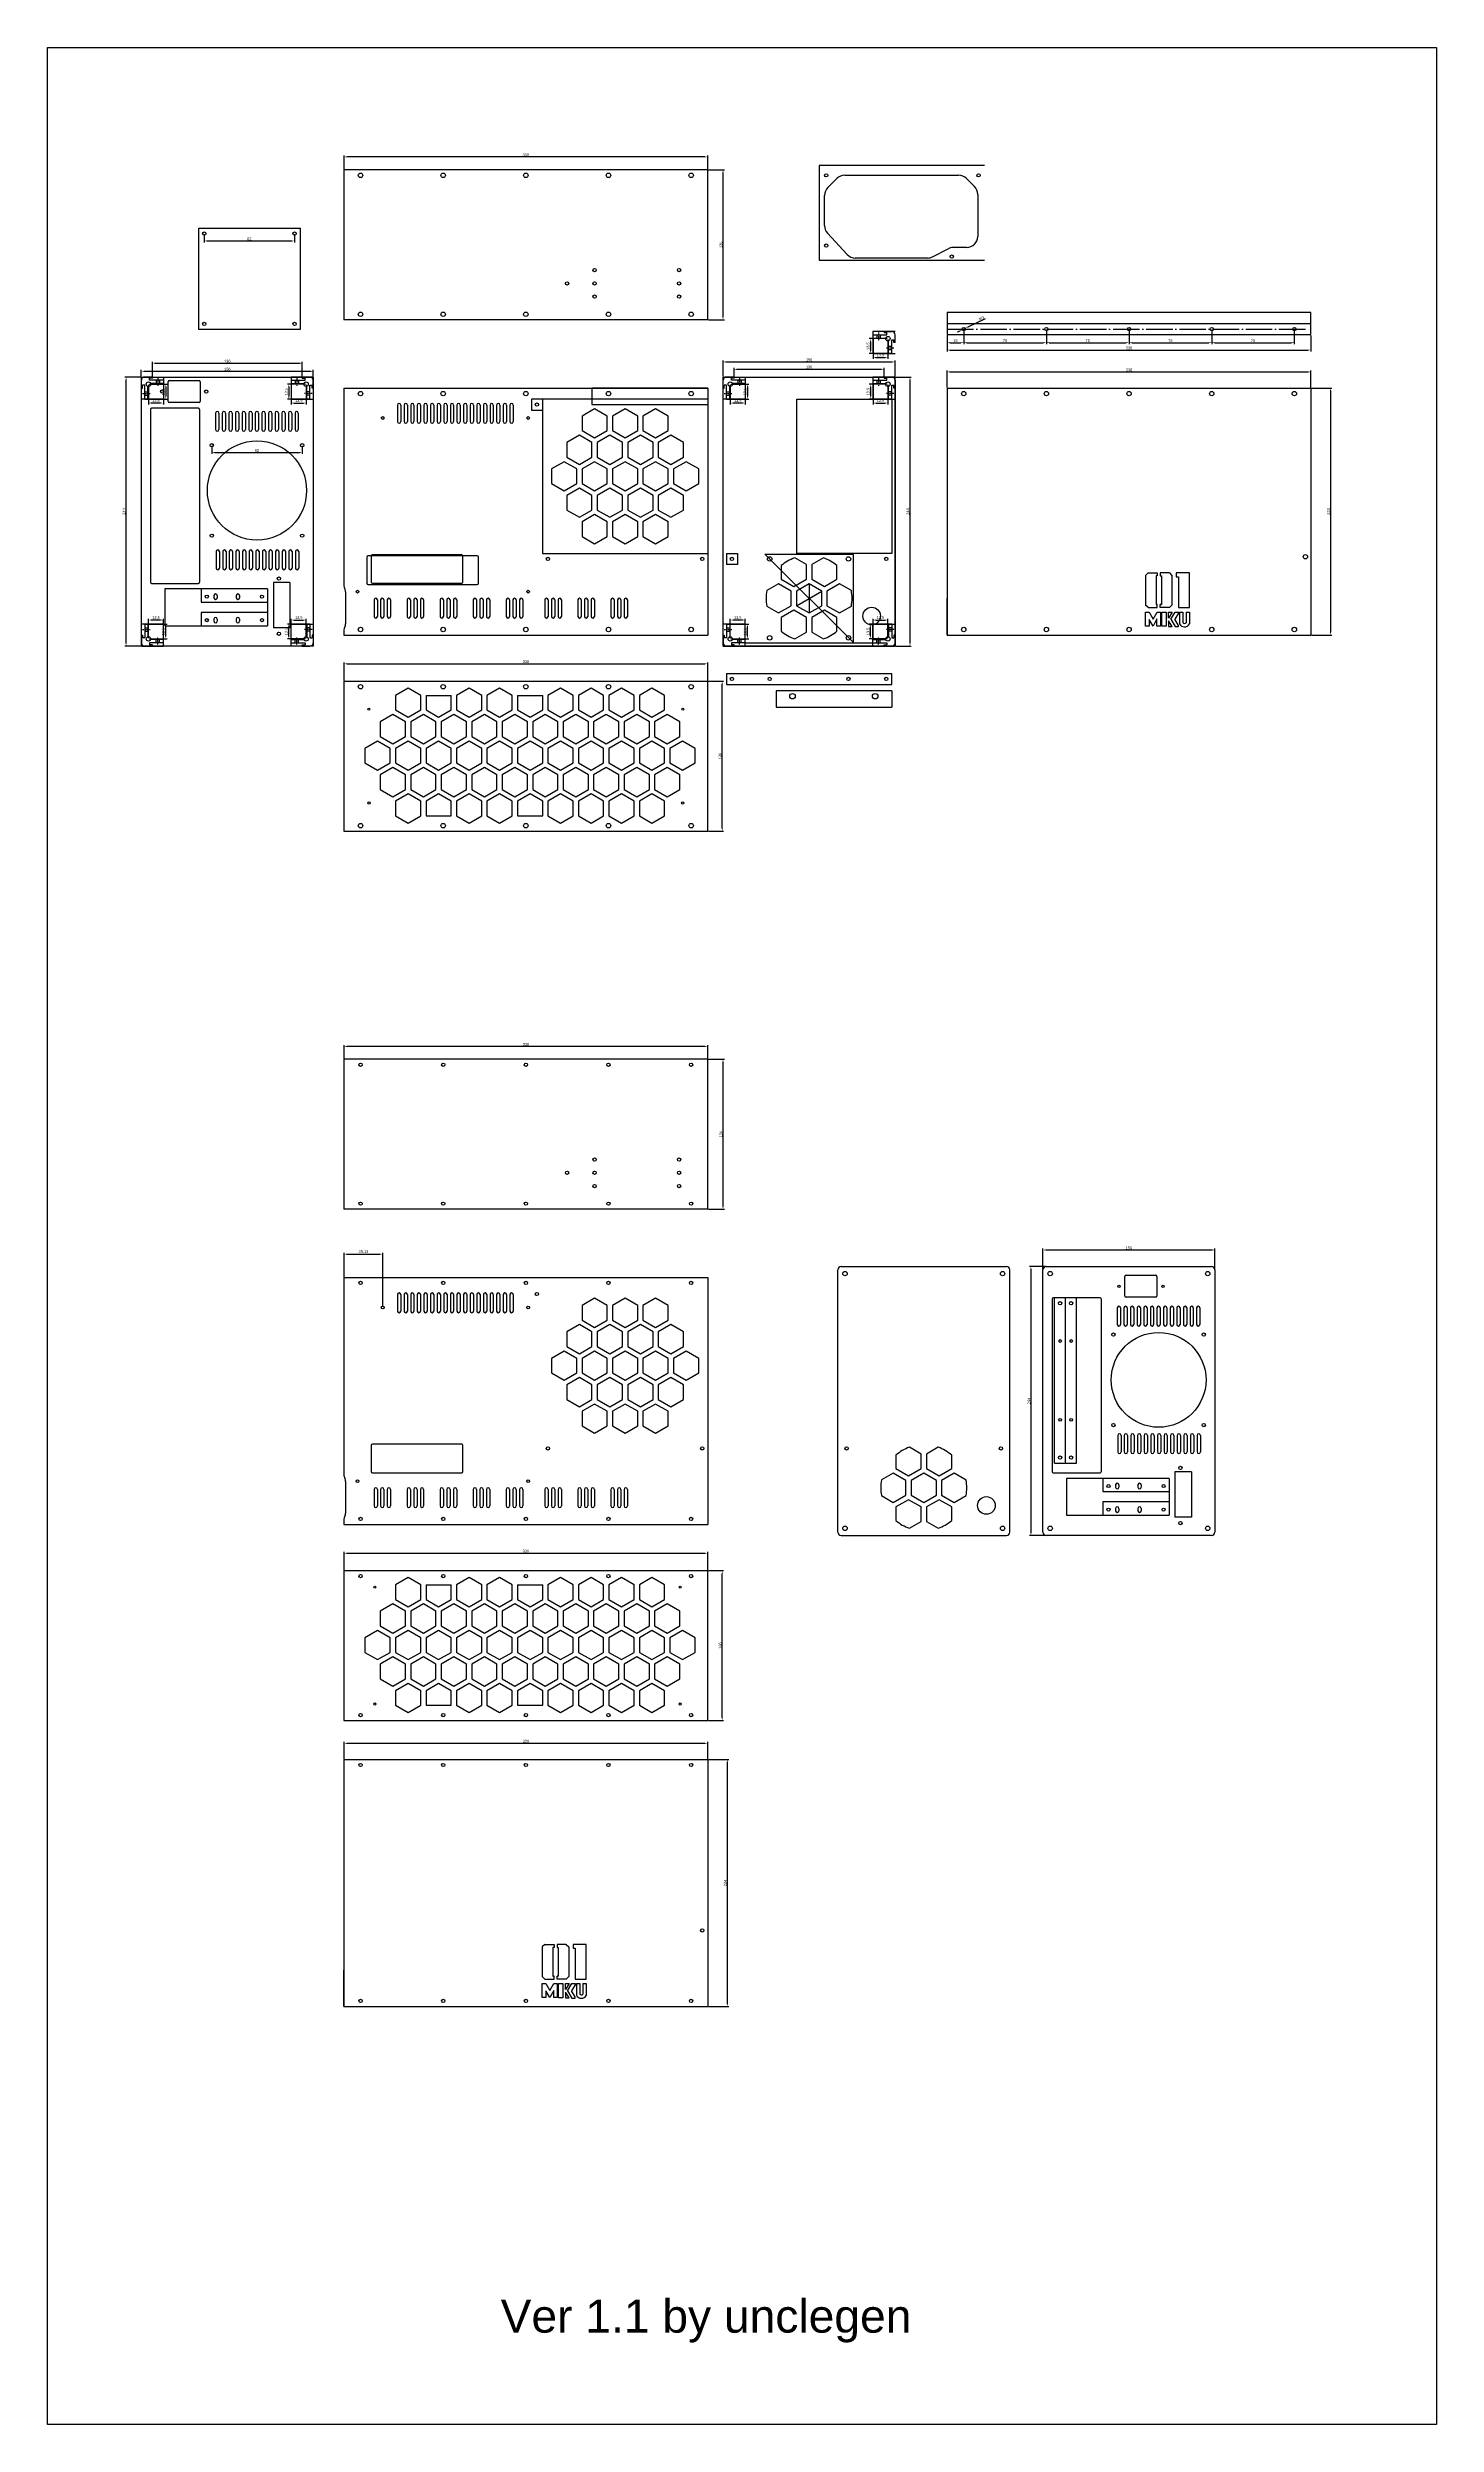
# Model space of a CAD drawing. Header units: millimetres. Extents: x 2208 to 3468, y 425 to 2580.
import ezdxf

# ---------------------------------------------------------------- set-up
doc = ezdxf.new("R2010")
doc.units = ezdxf.units.MM
doc.linetypes.add('ACAD_ISO04W100', pattern=[30, 24, -3, 0, -3])
doc.linetypes.add('DASH', pattern=[0.35, 0.25, -0.1])
doc.styles.get("Standard").update_dxf_attribs({"font": 'arial.ttf'})
doc.dimstyles.new('ISO-25', dxfattribs={"dimtxt": 2.5, "dimasz": 2.5, "dimexe": 1.25, "dimexo": 0.625, "dimtad": 1, "dimtxsty": 'Standard', "dimcen": 2.5, "dimadec": 0, "dimazin": 0, "dimtfac": 1, "dimtmove": 0, "dimatfit": 3, "dimfxl": 1, "dimarcsym": 0})

# ---------------------------------------------------------------- blocks, each defined once
blk = doc.blocks.new('*D93')
at = {"color": 0, "lineweight": -2, "transparency": 16777216}
for p, q in [((2292.5, 2281.6), (2278.1, 2281.6)), ((2279.3, 2040.1), (2279.3, 2279.1)), ((2292.5, 2037.6), (2278.1, 2037.6))]:
    blk.add_line(p, q, dxfattribs=at)
at = {"color": 0, "transparency": 16777216}
for points in [[(2278.9, 2279.1), (2279.7, 2279.1), (2279.3, 2281.6)], [(2278.9, 2040.1), (2279.7, 2040.1), (2279.3, 2037.6)]]:
    blk.add_solid(points, dxfattribs=at)
at = {"layer": 'Defpoints', "color": 0, "transparency": 16777216}
for p in [(2279.3, 2281.6), (2293.1, 2281.6), (2293.1, 2037.6)]:
    blk.add_point(p, dxfattribs=at)
at = {"color": 0, "transparency": 16777216, "insert": (2277.4, 2159.6), "char_height": 2.5, "attachment_point": 5, "rotation": 90}
blk.add_mtext('244', dxfattribs=at)
blk = doc.blocks.new('*D94')
at = {"color": 0, "lineweight": -2, "transparency": 16777216}
for p, q in [((2293.1, 2282.2), (2293.1, 2288.1)), ((2295.6, 2286.8), (2446.6, 2286.8)), ((2449.1, 2282.2), (2449.1, 2288.1))]:
    blk.add_line(p, q, dxfattribs=at)
at = {"color": 0, "transparency": 16777216}
for points in [[(2295.6, 2287.3), (2295.6, 2286.4), (2293.1, 2286.8)], [(2446.6, 2287.3), (2446.6, 2286.4), (2449.1, 2286.8)]]:
    blk.add_solid(points, dxfattribs=at)
at = {"layer": 'Defpoints', "color": 0, "transparency": 16777216}
for p in [(2449.1, 2286.8), (2293.1, 2281.6), (2449.1, 2281.6)]:
    blk.add_point(p, dxfattribs=at)
at = {"color": 0, "transparency": 16777216, "insert": (2371.1, 2288.7), "char_height": 2.5, "attachment_point": 5}
blk.add_mtext('156', dxfattribs=at)
blk = doc.blocks.new('*D57')
at = {"color": 0, "lineweight": -2, "transparency": 16777216}
for p, q in [((3058.8, 2334.3), (3042.9, 2326.8)), ((3035.7, 2323.3), (3033.5, 2322.3)), ((3038, 2324.4), (3040.7, 2325.7))]:
    blk.add_line(p, q, dxfattribs=at)
at = {"color": 0, "transparency": 16777216}
for points in [[(3035.5, 2323.7), (3035.9, 2323), (3038, 2324.4)], [(3042.8, 2327.2), (3043.1, 2326.4), (3040.7, 2325.7)]]:
    blk.add_solid(points, dxfattribs=at)
at = {"layer": 'Defpoints', "color": 0, "transparency": 16777216}
for p in [(3038, 2324.4), (3040.7, 2325.7)]:
    blk.add_point(p, dxfattribs=at)
at = {"color": 0, "transparency": 16777216, "insert": (3055.4, 2334.8), "char_height": 2.5, "attachment_point": 5, "rotation": 25.5226}
blk.add_mtext('M3', dxfattribs=at)
blk = doc.blocks.new('*D58')
at = {"color": 0, "lineweight": -2, "transparency": 16777216}
for p, q in [((3024.3, 2319.4), (3024.3, 2304.8)), ((3354.3, 2319.4), (3354.3, 2304.8)), ((3026.8, 2306.1), (3351.8, 2306.1))]:
    blk.add_line(p, q, dxfattribs=at)
at = {"color": 0, "transparency": 16777216}
for points in [[(3026.8, 2306.5), (3026.8, 2305.7), (3024.3, 2306.1)], [(3351.8, 2306.5), (3351.8, 2305.7), (3354.3, 2306.1)]]:
    blk.add_solid(points, dxfattribs=at)
at = {"layer": 'Defpoints', "color": 0, "transparency": 16777216}
for p in [(3024.3, 2320.1), (3354.3, 2320.1), (3354.3, 2306.1)]:
    blk.add_point(p, dxfattribs=at)
at = {"color": 0, "transparency": 16777216, "insert": (3189.3, 2308), "char_height": 2.5, "attachment_point": 5}
blk.add_mtext('330', dxfattribs=at)
blk = doc.blocks.new('*D59')
at = {"color": 0, "lineweight": -2, "transparency": 16777216}
for p, q in [((3024.3, 2319.4), (3024.3, 2311.5)), ((3026.8, 2312.7), (3036.8, 2312.7)), ((3039.3, 2324.4), (3039.3, 2311.5))]:
    blk.add_line(p, q, dxfattribs=at)
at = {"color": 0, "transparency": 16777216}
for points in [[(3026.8, 2313.2), (3026.8, 2312.3), (3024.3, 2312.7)], [(3036.8, 2313.2), (3036.8, 2312.3), (3039.3, 2312.7)]]:
    blk.add_solid(points, dxfattribs=at)
at = {"layer": 'Defpoints', "color": 0, "transparency": 16777216}
for p in [(3024.3, 2320.1), (3039.3, 2325.1), (3039.3, 2312.7)]:
    blk.add_point(p, dxfattribs=at)
at = {"color": 0, "transparency": 16777216, "insert": (3031.8, 2314.6), "char_height": 2.5, "attachment_point": 5}
blk.add_mtext('15', dxfattribs=at)
blk = doc.blocks.new('*D60')
at = {"color": 0, "lineweight": -2, "transparency": 16777216}
for p, q in [((3039.3, 2324.4), (3039.3, 2311.5)), ((3041.8, 2312.7), (3111.8, 2312.7)), ((3114.3, 2324.4), (3114.3, 2311.5))]:
    blk.add_line(p, q, dxfattribs=at)
at = {"color": 0, "transparency": 16777216}
for points in [[(3041.8, 2313.2), (3041.8, 2312.3), (3039.3, 2312.7)], [(3111.8, 2313.2), (3111.8, 2312.3), (3114.3, 2312.7)]]:
    blk.add_solid(points, dxfattribs=at)
at = {"layer": 'Defpoints', "color": 0, "transparency": 16777216}
for p in [(3039.3, 2325.1), (3114.3, 2325.1), (3114.3, 2312.7)]:
    blk.add_point(p, dxfattribs=at)
at = {"color": 0, "transparency": 16777216, "insert": (3076.8, 2314.6), "char_height": 2.5, "attachment_point": 5}
blk.add_mtext('75', dxfattribs=at)
blk = doc.blocks.new('*D61')
at = {"color": 0, "lineweight": -2, "transparency": 16777216}
for p, q in [((3114.3, 2324.4), (3114.3, 2311.5)), ((3116.8, 2312.7), (3186.8, 2312.7)), ((3189.3, 2324.4), (3189.3, 2311.5))]:
    blk.add_line(p, q, dxfattribs=at)
at = {"color": 0, "transparency": 16777216}
for points in [[(3116.8, 2313.2), (3116.8, 2312.3), (3114.3, 2312.7)], [(3186.8, 2313.2), (3186.8, 2312.3), (3189.3, 2312.7)]]:
    blk.add_solid(points, dxfattribs=at)
at = {"layer": 'Defpoints', "color": 0, "transparency": 16777216}
for p in [(3114.3, 2325.1), (3189.3, 2325.1), (3189.3, 2312.7)]:
    blk.add_point(p, dxfattribs=at)
at = {"color": 0, "transparency": 16777216, "insert": (3151.8, 2314.6), "char_height": 2.5, "attachment_point": 5}
blk.add_mtext('75', dxfattribs=at)
blk = doc.blocks.new('*D62')
at = {"color": 0, "lineweight": -2, "transparency": 16777216}
for p, q in [((3189.3, 2324.4), (3189.3, 2311.5)), ((3191.8, 2312.7), (3261.8, 2312.7)), ((3264.3, 2324.4), (3264.3, 2311.5))]:
    blk.add_line(p, q, dxfattribs=at)
at = {"color": 0, "transparency": 16777216}
for points in [[(3191.8, 2313.2), (3191.8, 2312.3), (3189.3, 2312.7)], [(3261.8, 2313.2), (3261.8, 2312.3), (3264.3, 2312.7)]]:
    blk.add_solid(points, dxfattribs=at)
at = {"layer": 'Defpoints', "color": 0, "transparency": 16777216}
for p in [(3189.3, 2325.1), (3264.3, 2325.1), (3264.3, 2312.7)]:
    blk.add_point(p, dxfattribs=at)
at = {"color": 0, "transparency": 16777216, "insert": (3226.8, 2314.6), "char_height": 2.5, "attachment_point": 5}
blk.add_mtext('75', dxfattribs=at)
blk = doc.blocks.new('*D63')
at = {"color": 0, "lineweight": -2, "transparency": 16777216}
for p, q in [((3264.3, 2324.4), (3264.3, 2311.5)), ((3266.8, 2312.7), (3336.8, 2312.7)), ((3339.3, 2324.4), (3339.3, 2311.5))]:
    blk.add_line(p, q, dxfattribs=at)
at = {"color": 0, "transparency": 16777216}
for points in [[(3266.8, 2313.2), (3266.8, 2312.3), (3264.3, 2312.7)], [(3336.8, 2313.2), (3336.8, 2312.3), (3339.3, 2312.7)]]:
    blk.add_solid(points, dxfattribs=at)
at = {"layer": 'Defpoints', "color": 0, "transparency": 16777216}
for p in [(3264.3, 2325.1), (3339.3, 2325.1), (3339.3, 2312.7)]:
    blk.add_point(p, dxfattribs=at)
at = {"color": 0, "transparency": 16777216, "insert": (3301.8, 2314.6), "char_height": 2.5, "attachment_point": 5}
blk.add_mtext('75', dxfattribs=at)
blk = doc.blocks.new('*D71')
at = {"color": 0, "lineweight": -2, "transparency": 16777216}
for p, q in [((3355, 2271.6), (3373.4, 2271.6)), ((3372.2, 2269.1), (3372.2, 2050.1)), ((3355, 2047.6), (3373.4, 2047.6))]:
    blk.add_line(p, q, dxfattribs=at)
at = {"color": 0, "transparency": 16777216}
for points in [[(3371.7, 2269.1), (3372.6, 2269.1), (3372.2, 2271.6)], [(3371.7, 2050.1), (3372.6, 2050.1), (3372.2, 2047.6)]]:
    blk.add_solid(points, dxfattribs=at)
at = {"layer": 'Defpoints', "color": 0, "transparency": 16777216}
for p in [(3354.3, 2271.6), (3354.3, 2047.6), (3372.2, 2047.6)]:
    blk.add_point(p, dxfattribs=at)
at = {"color": 0, "transparency": 16777216, "insert": (3370.3, 2159.6), "char_height": 2.5, "attachment_point": 5, "rotation": 90}
blk.add_mtext('224', dxfattribs=at)
blk = doc.blocks.new('*D72')
at = {"color": 0, "lineweight": -2, "transparency": 16777216}
for p, q in [((3024.3, 2272.2), (3024.3, 2287.5)), ((3026.8, 2286.2), (3351.8, 2286.2)), ((3354.3, 2272.2), (3354.3, 2287.5))]:
    blk.add_line(p, q, dxfattribs=at)
at = {"color": 0, "transparency": 16777216}
for points in [[(3026.8, 2286.7), (3026.8, 2285.8), (3024.3, 2286.2)], [(3351.8, 2286.7), (3351.8, 2285.8), (3354.3, 2286.2)]]:
    blk.add_solid(points, dxfattribs=at)
at = {"layer": 'Defpoints', "color": 0, "transparency": 16777216}
for p in [(3354.3, 2286.2), (3024.3, 2271.6), (3354.3, 2271.6)]:
    blk.add_point(p, dxfattribs=at)
at = {"color": 0, "transparency": 16777216, "insert": (3189.3, 2288.1), "char_height": 2.5, "attachment_point": 5}
blk.add_mtext('330', dxfattribs=at)
blk = doc.blocks.new('*D50')
at = {"color": 0, "lineweight": -2, "transparency": 16777216}
for p, q in [((2831, 2282.2), (2831, 2289.9)), ((2833.5, 2288.6), (2964.5, 2288.6)), ((2967, 2282.2), (2967, 2289.9))]:
    blk.add_line(p, q, dxfattribs=at)
at = {"color": 0, "transparency": 16777216}
for points in [[(2833.5, 2289.1), (2833.5, 2288.2), (2831, 2288.6)], [(2964.5, 2289.1), (2964.5, 2288.2), (2967, 2288.6)]]:
    blk.add_solid(points, dxfattribs=at)
at = {"layer": 'Defpoints', "color": 0, "transparency": 16777216}
for p in [(2967, 2288.6), (2831, 2281.6), (2967, 2281.6)]:
    blk.add_point(p, dxfattribs=at)
at = {"color": 0, "transparency": 16777216, "insert": (2899, 2290.6), "char_height": 2.5, "attachment_point": 5}
blk.add_mtext('136', dxfattribs=at)
blk = doc.blocks.new('*D73')
at = {"color": 0, "lineweight": -2, "transparency": 16777216}
for p, q in [((2977.6, 2281.6), (2991.7, 2281.6)), ((2990.5, 2279.1), (2990.5, 2040.1)), ((2977.6, 2037.6), (2991.7, 2037.6))]:
    blk.add_line(p, q, dxfattribs=at)
at = {"color": 0, "transparency": 16777216}
for points in [[(2990.1, 2279.1), (2990.9, 2279.1), (2990.5, 2281.6)], [(2990.1, 2040.1), (2990.9, 2040.1), (2990.5, 2037.6)]]:
    blk.add_solid(points, dxfattribs=at)
at = {"layer": 'Defpoints', "color": 0, "transparency": 16777216}
for p in [(2977, 2281.6), (2977, 2037.6), (2990.5, 2037.6)]:
    blk.add_point(p, dxfattribs=at)
at = {"color": 0, "transparency": 16777216, "insert": (2988.6, 2159.6), "char_height": 2.5, "attachment_point": 5, "rotation": 90}
blk.add_mtext('244', dxfattribs=at)
blk = doc.blocks.new('*D74')
at = {"color": 0, "lineweight": -2, "transparency": 16777216}
for p, q in [((2821, 2282.2), (2821, 2296.5)), ((2823.5, 2295.3), (2974.5, 2295.3)), ((2977, 2282.2), (2977, 2296.5))]:
    blk.add_line(p, q, dxfattribs=at)
at = {"color": 0, "transparency": 16777216}
for points in [[(2823.5, 2295.7), (2823.5, 2294.8), (2821, 2295.3)], [(2974.5, 2295.7), (2974.5, 2294.8), (2977, 2295.3)]]:
    blk.add_solid(points, dxfattribs=at)
at = {"layer": 'Defpoints', "color": 0, "transparency": 16777216}
for p in [(2977, 2295.3), (2821, 2281.6), (2977, 2281.6)]:
    blk.add_point(p, dxfattribs=at)
at = {"color": 0, "transparency": 16777216, "insert": (2899, 2297.2), "char_height": 2.5, "attachment_point": 5}
blk.add_mtext('156', dxfattribs=at)
blk = doc.blocks.new('*D75')
at = {"color": 0, "lineweight": -2, "transparency": 16777216}
for p, q in [((2807.6, 2469.5), (2822.2, 2469.5)), ((2820.9, 2336), (2820.9, 2467)), ((2807.6, 2333.5), (2822.2, 2333.5))]:
    blk.add_line(p, q, dxfattribs=at)
at = {"color": 0, "transparency": 16777216}
for points in [[(2820.5, 2467), (2821.3, 2467), (2820.9, 2469.5)], [(2820.5, 2336), (2821.3, 2336), (2820.9, 2333.5)]]:
    blk.add_solid(points, dxfattribs=at)
at = {"layer": 'Defpoints', "color": 0, "transparency": 16777216}
for p in [(2807, 2469.5), (2820.9, 2469.5), (2807, 2333.5)]:
    blk.add_point(p, dxfattribs=at)
at = {"color": 0, "transparency": 16777216, "insert": (2819, 2401.5), "char_height": 2.5, "attachment_point": 5, "rotation": 90}
blk.add_mtext('136', dxfattribs=at)
blk = doc.blocks.new('*D76')
at = {"color": 0, "lineweight": -2, "transparency": 16777216}
for p, q in [((2807.6, 2005.7), (2821.4, 2005.7)), ((2820.2, 1872.2), (2820.2, 2003.2)), ((2807.6, 1869.7), (2821.4, 1869.7))]:
    blk.add_line(p, q, dxfattribs=at)
at = {"color": 0, "transparency": 16777216}
for points in [[(2819.8, 2003.2), (2820.6, 2003.2), (2820.2, 2005.7)], [(2819.8, 1872.2), (2820.6, 1872.2), (2820.2, 1869.7)]]:
    blk.add_solid(points, dxfattribs=at)
at = {"layer": 'Defpoints', "color": 0, "transparency": 16777216}
for p in [(2807, 2005.7), (2820.2, 2005.7), (2807, 1869.7)]:
    blk.add_point(p, dxfattribs=at)
at = {"color": 0, "transparency": 16777216, "insert": (2818.3, 1937.7), "char_height": 2.5, "attachment_point": 5, "rotation": 90}
blk.add_mtext('136', dxfattribs=at)
blk = doc.blocks.new('*D77')
at = {"color": 0, "lineweight": -2, "transparency": 16777216}
for p, q in [((2477, 2006.4), (2477, 2022.7)), ((2479.5, 2021.5), (2804.5, 2021.5)), ((2807, 2006.4), (2807, 2022.7))]:
    blk.add_line(p, q, dxfattribs=at)
at = {"color": 0, "transparency": 16777216}
for points in [[(2479.5, 2021.9), (2479.5, 2021.1), (2477, 2021.5)], [(2804.5, 2021.9), (2804.5, 2021.1), (2807, 2021.5)]]:
    blk.add_solid(points, dxfattribs=at)
at = {"layer": 'Defpoints', "color": 0, "transparency": 16777216}
for p in [(2477, 2005.7), (2807, 2021.5), (2807, 2005.7)]:
    blk.add_point(p, dxfattribs=at)
at = {"color": 0, "transparency": 16777216, "insert": (2642, 2023.4), "char_height": 2.5, "attachment_point": 5}
blk.add_mtext('330', dxfattribs=at)
blk = doc.blocks.new('*D78')
at = {"color": 0, "lineweight": -2, "transparency": 16777216}
for p, q in [((2477, 2470.2), (2477, 2482.4)), ((2804.5, 2481.2), (2479.5, 2481.2)), ((2807, 2470.2), (2807, 2482.4))]:
    blk.add_line(p, q, dxfattribs=at)
at = {"color": 0, "transparency": 16777216}
for points in [[(2479.5, 2481.6), (2479.5, 2480.7), (2477, 2481.2)], [(2804.5, 2481.6), (2804.5, 2480.7), (2807, 2481.2)]]:
    blk.add_solid(points, dxfattribs=at)
at = {"layer": 'Defpoints', "color": 0, "transparency": 16777216}
for p in [(2477, 2481.2), (2477, 2469.5), (2807, 2469.5)]:
    blk.add_point(p, dxfattribs=at)
at = {"color": 0, "transparency": 16777216, "insert": (2642, 2483.1), "char_height": 2.5, "attachment_point": 5}
blk.add_mtext('330', dxfattribs=at)
blk = doc.blocks.new('*D79')
at = {"color": 0, "lineweight": -2, "transparency": 16777216}
for p, q in [((2957, 2316.2), (2957, 2298)), ((2970.5, 2315.7), (2970.5, 2298)), ((2959.5, 2299.3), (2968, 2299.3))]:
    blk.add_line(p, q, dxfattribs=at)
at = {"color": 0, "transparency": 16777216}
for points in [[(2959.5, 2299.7), (2959.5, 2298.8), (2957, 2299.3)], [(2968, 2299.7), (2968, 2298.8), (2970.5, 2299.3)]]:
    blk.add_solid(points, dxfattribs=at)
at = {"layer": 'Defpoints', "color": 0, "transparency": 16777216}
for p in [(2957, 2316.9), (2970.5, 2316.4), (2970.5, 2299.3)]:
    blk.add_point(p, dxfattribs=at)
at = {"color": 0, "transparency": 16777216, "insert": (2963.7, 2301.4), "char_height": 2.5, "attachment_point": 5}
blk.add_mtext('13,5', dxfattribs=at)
blk = doc.blocks.new('*D80')
at = {"color": 0, "lineweight": -2, "transparency": 16777216}
for p, q in [((2969.9, 2316.4), (2953.6, 2316.4)), ((2954.8, 2313.9), (2954.8, 2305.4)), ((2970.4, 2302.9), (2953.6, 2302.9))]:
    blk.add_line(p, q, dxfattribs=at)
at = {"color": 0, "transparency": 16777216}
for points in [[(2954.4, 2313.9), (2955.2, 2313.9), (2954.8, 2316.4)], [(2954.4, 2305.4), (2955.2, 2305.4), (2954.8, 2302.9)]]:
    blk.add_solid(points, dxfattribs=at)
at = {"layer": 'Defpoints', "color": 0, "transparency": 16777216}
for p in [(2970.5, 2316.4), (2954.8, 2302.9), (2971, 2302.9)]:
    blk.add_point(p, dxfattribs=at)
at = {"color": 0, "transparency": 16777216, "insert": (2952.7, 2309.6), "char_height": 2.5, "attachment_point": 5, "rotation": 90}
blk.add_mtext('13,5', dxfattribs=at)
blk = doc.blocks.new('*D81')
at = {"color": 0, "lineweight": -2, "transparency": 16777216}
for p, q in [((2957, 2275), (2957, 2256.8)), ((2970.5, 2274.5), (2970.5, 2256.8)), ((2959.5, 2258), (2968, 2258))]:
    blk.add_line(p, q, dxfattribs=at)
at = {"color": 0, "transparency": 16777216}
for points in [[(2959.5, 2258.4), (2959.5, 2257.6), (2957, 2258)], [(2968, 2258.4), (2968, 2257.6), (2970.5, 2258)]]:
    blk.add_solid(points, dxfattribs=at)
at = {"layer": 'Defpoints', "color": 0, "transparency": 16777216}
for p in [(2957, 2275.6), (2970.5, 2275.1), (2970.5, 2258)]:
    blk.add_point(p, dxfattribs=at)
at = {"color": 0, "transparency": 16777216, "insert": (2963.7, 2260.1), "char_height": 2.5, "attachment_point": 5}
blk.add_mtext('13,5', dxfattribs=at)
blk = doc.blocks.new('*D82')
at = {"color": 0, "lineweight": -2, "transparency": 16777216}
for p, q in [((2969.9, 2275.1), (2953.6, 2275.1)), ((2954.8, 2272.6), (2954.8, 2264.1)), ((2970.4, 2261.6), (2953.6, 2261.6))]:
    blk.add_line(p, q, dxfattribs=at)
at = {"color": 0, "transparency": 16777216}
for points in [[(2954.4, 2272.6), (2955.2, 2272.6), (2954.8, 2275.1)], [(2954.4, 2264.1), (2955.2, 2264.1), (2954.8, 2261.6)]]:
    blk.add_solid(points, dxfattribs=at)
at = {"layer": 'Defpoints', "color": 0, "transparency": 16777216}
for p in [(2970.5, 2275.1), (2954.8, 2261.6), (2971, 2261.6)]:
    blk.add_point(p, dxfattribs=at)
at = {"color": 0, "transparency": 16777216, "insert": (2952.7, 2268.3), "char_height": 2.5, "attachment_point": 5, "rotation": 90}
blk.add_mtext('13,5', dxfattribs=at)
blk = doc.blocks.new('*D64')
at = {"color": 0, "lineweight": -2, "transparency": 16777216}
for p, q in [((2827.5, 2274.5), (2827.5, 2256.8)), ((2841, 2275), (2841, 2256.8)), ((2838.5, 2258), (2830, 2258))]:
    blk.add_line(p, q, dxfattribs=at)
at = {"color": 0, "transparency": 16777216}
for points in [[(2830, 2258.4), (2830, 2257.6), (2827.5, 2258)], [(2838.5, 2258.4), (2838.5, 2257.6), (2841, 2258)]]:
    blk.add_solid(points, dxfattribs=at)
at = {"layer": 'Defpoints', "color": 0, "transparency": 16777216}
for p in [(2827.5, 2275.1), (2841, 2275.6), (2827.5, 2258)]:
    blk.add_point(p, dxfattribs=at)
at = {"color": 0, "transparency": 16777216, "insert": (2834.2, 2260.1), "char_height": 2.5, "attachment_point": 5}
blk.add_mtext('13,5', dxfattribs=at)
blk = doc.blocks.new('*D65')
at = {"color": 0, "lineweight": -2, "transparency": 16777216}
for p, q in [((2828.1, 2275.1), (2844.4, 2275.1)), ((2843.2, 2272.6), (2843.2, 2264.1)), ((2827.6, 2261.6), (2844.4, 2261.6))]:
    blk.add_line(p, q, dxfattribs=at)
at = {"color": 0, "transparency": 16777216}
for points in [[(2842.7, 2272.6), (2843.6, 2272.6), (2843.2, 2275.1)], [(2842.7, 2264.1), (2843.6, 2264.1), (2843.2, 2261.6)]]:
    blk.add_solid(points, dxfattribs=at)
at = {"layer": 'Defpoints', "color": 0, "transparency": 16777216}
for p in [(2827.5, 2275.1), (2827, 2261.6), (2843.2, 2261.6)]:
    blk.add_point(p, dxfattribs=at)
at = {"color": 0, "transparency": 16777216, "insert": (2841, 2268.3), "char_height": 2.5, "attachment_point": 5, "rotation": 90}
blk.add_mtext('13,5', dxfattribs=at)
blk = doc.blocks.new('*D66')
at = {"color": 0, "lineweight": -2, "transparency": 16777216}
for p, q in [((2957, 2044.2), (2957, 2062.4)), ((2959.5, 2061.2), (2968, 2061.2)), ((2970.5, 2044.7), (2970.5, 2062.4))]:
    blk.add_line(p, q, dxfattribs=at)
at = {"color": 0, "transparency": 16777216}
for points in [[(2959.5, 2061.6), (2959.5, 2060.8), (2957, 2061.2)], [(2968, 2061.6), (2968, 2060.8), (2970.5, 2061.2)]]:
    blk.add_solid(points, dxfattribs=at)
at = {"layer": 'Defpoints', "color": 0, "transparency": 16777216}
for p in [(2970.5, 2061.2), (2957, 2043.6), (2970.5, 2044.1)]:
    blk.add_point(p, dxfattribs=at)
at = {"color": 0, "transparency": 16777216, "insert": (2963.7, 2063.3), "char_height": 2.5, "attachment_point": 5}
blk.add_mtext('13,5', dxfattribs=at)
blk = doc.blocks.new('*D67')
at = {"color": 0, "lineweight": -2, "transparency": 16777216}
for p, q in [((2970.4, 2057.6), (2953.6, 2057.6)), ((2954.8, 2046.6), (2954.8, 2055.1)), ((2969.9, 2044.1), (2953.6, 2044.1))]:
    blk.add_line(p, q, dxfattribs=at)
at = {"color": 0, "transparency": 16777216}
for points in [[(2954.4, 2055.1), (2955.2, 2055.1), (2954.8, 2057.6)], [(2954.4, 2046.6), (2955.2, 2046.6), (2954.8, 2044.1)]]:
    blk.add_solid(points, dxfattribs=at)
at = {"layer": 'Defpoints', "color": 0, "transparency": 16777216}
for p in [(2954.8, 2057.6), (2971, 2057.6), (2970.5, 2044.1)]:
    blk.add_point(p, dxfattribs=at)
at = {"color": 0, "transparency": 16777216, "insert": (2952.7, 2050.8), "char_height": 2.5, "attachment_point": 5, "rotation": 90}
blk.add_mtext('13,5', dxfattribs=at)
blk = doc.blocks.new('*D68')
at = {"color": 0, "lineweight": -2, "transparency": 16777216}
for p, q in [((2827.5, 2044.7), (2827.5, 2062.4)), ((2838.5, 2061.2), (2830, 2061.2)), ((2841, 2044.2), (2841, 2062.4))]:
    blk.add_line(p, q, dxfattribs=at)
at = {"color": 0, "transparency": 16777216}
for points in [[(2830, 2061.6), (2830, 2060.8), (2827.5, 2061.2)], [(2838.5, 2061.6), (2838.5, 2060.8), (2841, 2061.2)]]:
    blk.add_solid(points, dxfattribs=at)
at = {"layer": 'Defpoints', "color": 0, "transparency": 16777216}
for p in [(2827.5, 2061.2), (2827.5, 2044.1), (2841, 2043.6)]:
    blk.add_point(p, dxfattribs=at)
at = {"color": 0, "transparency": 16777216, "insert": (2834.2, 2063.3), "char_height": 2.5, "attachment_point": 5}
blk.add_mtext('13,5', dxfattribs=at)
blk = doc.blocks.new('*D69')
at = {"color": 0, "lineweight": -2, "transparency": 16777216}
for p, q in [((2827.6, 2057.6), (2844.4, 2057.6)), ((2843.2, 2046.6), (2843.2, 2055.1)), ((2828.1, 2044.1), (2844.4, 2044.1))]:
    blk.add_line(p, q, dxfattribs=at)
at = {"color": 0, "transparency": 16777216}
for points in [[(2842.7, 2055.1), (2843.6, 2055.1), (2843.2, 2057.6)], [(2842.7, 2046.6), (2843.6, 2046.6), (2843.2, 2044.1)]]:
    blk.add_solid(points, dxfattribs=at)
at = {"layer": 'Defpoints', "color": 0, "transparency": 16777216}
for p in [(2827, 2057.6), (2843.2, 2057.6), (2827.5, 2044.1)]:
    blk.add_point(p, dxfattribs=at)
at = {"color": 0, "transparency": 16777216, "insert": (2841, 2050.8), "char_height": 2.5, "attachment_point": 5, "rotation": 90}
blk.add_mtext('13,5', dxfattribs=at)
blk = doc.blocks.new('*D70')
at = {"color": 0, "lineweight": -2, "transparency": 16777216}
for p, q in [((2350.1, 2411.1), (2350.1, 2403.7)), ((2352.6, 2405), (2429.6, 2405)), ((2432.1, 2411.1), (2432.1, 2403.7))]:
    blk.add_line(p, q, dxfattribs=at)
at = {"color": 0, "transparency": 16777216}
for points in [[(2352.6, 2405.4), (2352.6, 2404.6), (2350.1, 2405)], [(2429.6, 2405.4), (2429.6, 2404.6), (2432.1, 2405)]]:
    blk.add_solid(points, dxfattribs=at)
at = {"layer": 'Defpoints', "color": 0, "transparency": 16777216}
for p in [(2350.1, 2411.7), (2432.1, 2411.7), (2432.1, 2405)]:
    blk.add_point(p, dxfattribs=at)
at = {"color": 0, "transparency": 16777216, "insert": (2391.1, 2406.9), "char_height": 2.5, "attachment_point": 5}
blk.add_mtext('82', dxfattribs=at)
blk = doc.blocks.new('*D83')
at = {"color": 0, "lineweight": -2, "transparency": 16777216}
for p, q in [((2429.1, 2275), (2429.1, 2256.8)), ((2442.6, 2274.5), (2442.6, 2256.8)), ((2431.6, 2258), (2440.1, 2258))]:
    blk.add_line(p, q, dxfattribs=at)
at = {"color": 0, "transparency": 16777216}
for points in [[(2431.6, 2258.4), (2431.6, 2257.6), (2429.1, 2258)], [(2440.1, 2258.4), (2440.1, 2257.6), (2442.6, 2258)]]:
    blk.add_solid(points, dxfattribs=at)
at = {"layer": 'Defpoints', "color": 0, "transparency": 16777216}
for p in [(2429.1, 2275.6), (2442.6, 2275.1), (2442.6, 2258)]:
    blk.add_point(p, dxfattribs=at)
at = {"color": 0, "transparency": 16777216, "insert": (2435.9, 2260.1), "char_height": 2.5, "attachment_point": 5}
blk.add_mtext('13,5', dxfattribs=at)
blk = doc.blocks.new('*D84')
at = {"color": 0, "lineweight": -2, "transparency": 16777216}
for p, q in [((2442, 2275.1), (2425.7, 2275.1)), ((2426.9, 2272.6), (2426.9, 2264.1)), ((2442.5, 2261.6), (2425.7, 2261.6))]:
    blk.add_line(p, q, dxfattribs=at)
at = {"color": 0, "transparency": 16777216}
for points in [[(2426.5, 2272.6), (2427.4, 2272.6), (2426.9, 2275.1)], [(2426.5, 2264.1), (2427.4, 2264.1), (2426.9, 2261.6)]]:
    blk.add_solid(points, dxfattribs=at)
at = {"layer": 'Defpoints', "color": 0, "transparency": 16777216}
for p in [(2442.6, 2275.1), (2426.9, 2261.6), (2443.1, 2261.6)]:
    blk.add_point(p, dxfattribs=at)
at = {"color": 0, "transparency": 16777216, "insert": (2424.8, 2268.3), "char_height": 2.5, "attachment_point": 5, "rotation": 90}
blk.add_mtext('13,5', dxfattribs=at)
blk = doc.blocks.new('*D85')
at = {"color": 0, "lineweight": -2, "transparency": 16777216}
for p, q in [((2299.6, 2274.5), (2299.6, 2256.8)), ((2313.1, 2275), (2313.1, 2256.8)), ((2310.6, 2258), (2302.1, 2258))]:
    blk.add_line(p, q, dxfattribs=at)
at = {"color": 0, "transparency": 16777216}
for points in [[(2302.1, 2258.4), (2302.1, 2257.6), (2299.6, 2258)], [(2310.6, 2258.4), (2310.6, 2257.6), (2313.1, 2258)]]:
    blk.add_solid(points, dxfattribs=at)
at = {"layer": 'Defpoints', "color": 0, "transparency": 16777216}
for p in [(2299.6, 2275.1), (2313.1, 2275.6), (2299.6, 2258)]:
    blk.add_point(p, dxfattribs=at)
at = {"color": 0, "transparency": 16777216, "insert": (2306.4, 2260.1), "char_height": 2.5, "attachment_point": 5}
blk.add_mtext('13,5', dxfattribs=at)
blk = doc.blocks.new('*D86')
at = {"color": 0, "lineweight": -2, "transparency": 16777216}
for p, q in [((2300.3, 2275.1), (2316.6, 2275.1)), ((2315.3, 2272.6), (2315.3, 2264.1)), ((2299.8, 2261.6), (2316.6, 2261.6))]:
    blk.add_line(p, q, dxfattribs=at)
at = {"color": 0, "transparency": 16777216}
for points in [[(2314.9, 2272.6), (2315.7, 2272.6), (2315.3, 2275.1)], [(2314.9, 2264.1), (2315.7, 2264.1), (2315.3, 2261.6)]]:
    blk.add_solid(points, dxfattribs=at)
at = {"layer": 'Defpoints', "color": 0, "transparency": 16777216}
for p in [(2299.6, 2275.1), (2299.1, 2261.6), (2315.3, 2261.6)]:
    blk.add_point(p, dxfattribs=at)
at = {"color": 0, "transparency": 16777216, "insert": (2313.2, 2268.3), "char_height": 2.5, "attachment_point": 5, "rotation": 90}
blk.add_mtext('13,5', dxfattribs=at)
blk = doc.blocks.new('*D87')
at = {"color": 0, "lineweight": -2, "transparency": 16777216}
for p, q in [((2429.1, 2044.2), (2429.1, 2062.4)), ((2431.6, 2061.2), (2440.1, 2061.2)), ((2442.6, 2044.7), (2442.6, 2062.4))]:
    blk.add_line(p, q, dxfattribs=at)
at = {"color": 0, "transparency": 16777216}
for points in [[(2431.6, 2061.6), (2431.6, 2060.8), (2429.1, 2061.2)], [(2440.1, 2061.6), (2440.1, 2060.8), (2442.6, 2061.2)]]:
    blk.add_solid(points, dxfattribs=at)
at = {"layer": 'Defpoints', "color": 0, "transparency": 16777216}
for p in [(2442.6, 2061.2), (2429.1, 2043.6), (2442.6, 2044.1)]:
    blk.add_point(p, dxfattribs=at)
at = {"color": 0, "transparency": 16777216, "insert": (2435.9, 2063.3), "char_height": 2.5, "attachment_point": 5}
blk.add_mtext('13,5', dxfattribs=at)
blk = doc.blocks.new('*D88')
at = {"color": 0, "lineweight": -2, "transparency": 16777216}
for p, q in [((2442.5, 2057.6), (2425.7, 2057.6)), ((2426.9, 2046.6), (2426.9, 2055.1)), ((2442, 2044.1), (2425.7, 2044.1))]:
    blk.add_line(p, q, dxfattribs=at)
at = {"color": 0, "transparency": 16777216}
for points in [[(2426.5, 2055.1), (2427.4, 2055.1), (2426.9, 2057.6)], [(2426.5, 2046.6), (2427.4, 2046.6), (2426.9, 2044.1)]]:
    blk.add_solid(points, dxfattribs=at)
at = {"layer": 'Defpoints', "color": 0, "transparency": 16777216}
for p in [(2426.9, 2057.6), (2443.1, 2057.6), (2442.6, 2044.1)]:
    blk.add_point(p, dxfattribs=at)
at = {"color": 0, "transparency": 16777216, "insert": (2424.8, 2050.8), "char_height": 2.5, "attachment_point": 5, "rotation": 90}
blk.add_mtext('13,5', dxfattribs=at)
blk = doc.blocks.new('*D89')
at = {"color": 0, "lineweight": -2, "transparency": 16777216}
for p, q in [((2299.6, 2044.7), (2299.6, 2062.4)), ((2310.6, 2061.2), (2302.1, 2061.2)), ((2313.1, 2044.2), (2313.1, 2062.4))]:
    blk.add_line(p, q, dxfattribs=at)
at = {"color": 0, "transparency": 16777216}
for points in [[(2302.1, 2061.6), (2302.1, 2060.8), (2299.6, 2061.2)], [(2310.6, 2061.6), (2310.6, 2060.8), (2313.1, 2061.2)]]:
    blk.add_solid(points, dxfattribs=at)
at = {"layer": 'Defpoints', "color": 0, "transparency": 16777216}
for p in [(2299.6, 2061.2), (2299.6, 2044.1), (2313.1, 2043.6)]:
    blk.add_point(p, dxfattribs=at)
at = {"color": 0, "transparency": 16777216, "insert": (2306.4, 2063.3), "char_height": 2.5, "attachment_point": 5}
blk.add_mtext('13,5', dxfattribs=at)
blk = doc.blocks.new('*D90')
at = {"color": 0, "lineweight": -2, "transparency": 16777216}
for p, q in [((2299.8, 2057.6), (2316.6, 2057.6)), ((2315.3, 2046.6), (2315.3, 2055.1)), ((2300.3, 2044.1), (2316.6, 2044.1))]:
    blk.add_line(p, q, dxfattribs=at)
at = {"color": 0, "transparency": 16777216}
for points in [[(2314.9, 2055.1), (2315.7, 2055.1), (2315.3, 2057.6)], [(2314.9, 2046.6), (2315.7, 2046.6), (2315.3, 2044.1)]]:
    blk.add_solid(points, dxfattribs=at)
at = {"layer": 'Defpoints', "color": 0, "transparency": 16777216}
for p in [(2299.1, 2057.6), (2315.3, 2057.6), (2299.6, 2044.1)]:
    blk.add_point(p, dxfattribs=at)
at = {"color": 0, "transparency": 16777216, "insert": (2313.2, 2050.8), "char_height": 2.5, "attachment_point": 5, "rotation": 90}
blk.add_mtext('13,5', dxfattribs=at)
blk = doc.blocks.new('*D91')
at = {"color": 0, "lineweight": -2, "transparency": 16777216}
for p, q in [((2357, 2219.1), (2357, 2211.8)), ((2359.5, 2213), (2436.5, 2213)), ((2439, 2219.1), (2439, 2211.8))]:
    blk.add_line(p, q, dxfattribs=at)
at = {"color": 0, "transparency": 16777216}
for points in [[(2359.5, 2213.4), (2359.5, 2212.6), (2357, 2213)], [(2436.5, 2213.4), (2436.5, 2212.6), (2439, 2213)]]:
    blk.add_solid(points, dxfattribs=at)
at = {"layer": 'Defpoints', "color": 0, "transparency": 16777216}
for p in [(2357, 2219.7), (2439, 2219.7), (2439, 2213)]:
    blk.add_point(p, dxfattribs=at)
at = {"color": 0, "transparency": 16777216, "insert": (2398, 2214.9), "char_height": 2.5, "attachment_point": 5}
blk.add_mtext('82', dxfattribs=at)
blk = doc.blocks.new('*D92')
at = {"color": 0, "lineweight": -2, "transparency": 16777216}
for p, q in [((2303.1, 2282.2), (2303.1, 2295.4)), ((2305.6, 2294.1), (2436.6, 2294.1)), ((2439.1, 2282.2), (2439.1, 2295.4))]:
    blk.add_line(p, q, dxfattribs=at)
at = {"color": 0, "transparency": 16777216}
for points in [[(2305.6, 2294.6), (2305.6, 2293.7), (2303.1, 2294.1)], [(2436.6, 2294.6), (2436.6, 2293.7), (2439.1, 2294.1)]]:
    blk.add_solid(points, dxfattribs=at)
at = {"layer": 'Defpoints', "color": 0, "transparency": 16777216}
for p in [(2439.1, 2294.1), (2303.1, 2281.6), (2439.1, 2281.6)]:
    blk.add_point(p, dxfattribs=at)
at = {"color": 0, "transparency": 16777216, "insert": (2371.1, 2296), "char_height": 2.5, "attachment_point": 5}
blk.add_mtext('136', dxfattribs=at)
blk = doc.blocks.new('*D51')
at = {"color": 0, "lineweight": -2, "transparency": 16777216}
for p, q in [((2807.6, 1027.8), (2826.1, 1027.8)), ((2824.8, 1025.3), (2824.8, 806.3)), ((2807.6, 803.8), (2826.1, 803.8))]:
    blk.add_line(p, q, dxfattribs=at)
at = {"color": 0, "transparency": 16777216}
for points in [[(2824.4, 1025.3), (2825.2, 1025.3), (2824.8, 1027.8)], [(2824.4, 806.3), (2825.2, 806.3), (2824.8, 803.8)]]:
    blk.add_solid(points, dxfattribs=at)
at = {"layer": 'Defpoints', "color": 0, "transparency": 16777216}
for p in [(2807, 1027.8), (2807, 803.8), (2824.8, 803.8)]:
    blk.add_point(p, dxfattribs=at)
at = {"color": 0, "transparency": 16777216, "insert": (2822.9, 915.8), "char_height": 2.5, "attachment_point": 5, "rotation": 90}
blk.add_mtext('224', dxfattribs=at)
blk = doc.blocks.new('*D52')
at = {"color": 0, "lineweight": -2, "transparency": 16777216}
for p, q in [((2477, 1028.5), (2477, 1043.7)), ((2479.5, 1042.5), (2804.5, 1042.5)), ((2807, 1028.5), (2807, 1043.7))]:
    blk.add_line(p, q, dxfattribs=at)
at = {"color": 0, "transparency": 16777216}
for points in [[(2479.5, 1042.9), (2479.5, 1042.1), (2477, 1042.5)], [(2804.5, 1042.9), (2804.5, 1042.1), (2807, 1042.5)]]:
    blk.add_solid(points, dxfattribs=at)
at = {"layer": 'Defpoints', "color": 0, "transparency": 16777216}
for p in [(2807, 1042.5), (2477, 1027.8), (2807, 1027.8)]:
    blk.add_point(p, dxfattribs=at)
at = {"color": 0, "transparency": 16777216, "insert": (2642, 1044.4), "char_height": 2.5, "attachment_point": 5}
blk.add_mtext('330', dxfattribs=at)
blk = doc.blocks.new('*D53')
at = {"color": 0, "lineweight": -2, "transparency": 16777216}
for p, q in [((2807.6, 1662.9), (2822.2, 1662.9)), ((2820.9, 1529.4), (2820.9, 1660.4)), ((2807.6, 1526.9), (2822.2, 1526.9))]:
    blk.add_line(p, q, dxfattribs=at)
at = {"color": 0, "transparency": 16777216}
for points in [[(2820.5, 1660.4), (2821.3, 1660.4), (2820.9, 1662.9)], [(2820.5, 1529.4), (2821.3, 1529.4), (2820.9, 1526.9)]]:
    blk.add_solid(points, dxfattribs=at)
at = {"layer": 'Defpoints', "color": 0, "transparency": 16777216}
for p in [(2807, 1662.9), (2820.9, 1662.9), (2807, 1526.9)]:
    blk.add_point(p, dxfattribs=at)
at = {"color": 0, "transparency": 16777216, "insert": (2819, 1594.9), "char_height": 2.5, "attachment_point": 5, "rotation": 90}
blk.add_mtext('136', dxfattribs=at)
blk = doc.blocks.new('*D54')
at = {"color": 0, "lineweight": -2, "transparency": 16777216}
for p, q in [((2807.6, 1199.1), (2821.4, 1199.1)), ((2820.2, 1065.6), (2820.2, 1196.6)), ((2807.6, 1063.1), (2821.4, 1063.1))]:
    blk.add_line(p, q, dxfattribs=at)
at = {"color": 0, "transparency": 16777216}
for points in [[(2819.8, 1196.6), (2820.6, 1196.6), (2820.2, 1199.1)], [(2819.8, 1065.6), (2820.6, 1065.6), (2820.2, 1063.1)]]:
    blk.add_solid(points, dxfattribs=at)
at = {"layer": 'Defpoints', "color": 0, "transparency": 16777216}
for p in [(2807, 1199.1), (2820.2, 1199.1), (2807, 1063.1)]:
    blk.add_point(p, dxfattribs=at)
at = {"color": 0, "transparency": 16777216, "insert": (2818.3, 1131.1), "char_height": 2.5, "attachment_point": 5, "rotation": 90}
blk.add_mtext('136', dxfattribs=at)
blk = doc.blocks.new('*D55')
at = {"color": 0, "lineweight": -2, "transparency": 16777216}
for p, q in [((2477, 1199.7), (2477, 1216.1)), ((2479.5, 1214.9), (2804.5, 1214.9)), ((2807, 1199.7), (2807, 1216.1))]:
    blk.add_line(p, q, dxfattribs=at)
at = {"color": 0, "transparency": 16777216}
for points in [[(2479.5, 1215.3), (2479.5, 1214.5), (2477, 1214.9)], [(2804.5, 1215.3), (2804.5, 1214.5), (2807, 1214.9)]]:
    blk.add_solid(points, dxfattribs=at)
at = {"layer": 'Defpoints', "color": 0, "transparency": 16777216}
for p in [(2807, 1214.9), (2477, 1199.1), (2807, 1199.1)]:
    blk.add_point(p, dxfattribs=at)
at = {"color": 0, "transparency": 16777216, "insert": (2642, 1216.8), "char_height": 2.5, "attachment_point": 5}
blk.add_mtext('330', dxfattribs=at)
blk = doc.blocks.new('*D56')
at = {"color": 0, "lineweight": -2, "transparency": 16777216}
for p, q in [((2477, 1663.5), (2477, 1675.8)), ((2804.5, 1674.5), (2479.5, 1674.5)), ((2807, 1663.5), (2807, 1675.8))]:
    blk.add_line(p, q, dxfattribs=at)
at = {"color": 0, "transparency": 16777216}
for points in [[(2479.5, 1675), (2479.5, 1674.1), (2477, 1674.5)], [(2804.5, 1675), (2804.5, 1674.1), (2807, 1674.5)]]:
    blk.add_solid(points, dxfattribs=at)
at = {"layer": 'Defpoints', "color": 0, "transparency": 16777216}
for p in [(2477, 1674.5), (2477, 1662.9), (2807, 1662.9)]:
    blk.add_point(p, dxfattribs=at)
at = {"color": 0, "transparency": 16777216, "insert": (2642, 1676.4), "char_height": 2.5, "attachment_point": 5}
blk.add_mtext('330', dxfattribs=at)
blk = doc.blocks.new('*D95')
at = {"color": 0, "lineweight": -2, "transparency": 16777216}
for p, q in [((3111.2, 1472.6), (3111.2, 1491.2)), ((3113.7, 1489.9), (3264.7, 1489.9)), ((3267.2, 1472.6), (3267.2, 1491.2))]:
    blk.add_line(p, q, dxfattribs=at)
at = {"color": 0, "transparency": 16777216}
for points in [[(3113.7, 1490.3), (3113.7, 1489.5), (3111.2, 1489.9)], [(3264.7, 1490.3), (3264.7, 1489.5), (3267.2, 1489.9)]]:
    blk.add_solid(points, dxfattribs=at)
at = {"layer": 'Defpoints', "color": 0, "transparency": 16777216}
for p in [(3267.2, 1489.9), (3111.2, 1472), (3267.2, 1472)]:
    blk.add_point(p, dxfattribs=at)
at = {"color": 0, "transparency": 16777216, "insert": (3189.2, 1491.8), "char_height": 2.5, "attachment_point": 5}
blk.add_mtext('156', dxfattribs=at)
blk = doc.blocks.new('*D96')
at = {"color": 0, "lineweight": -2, "transparency": 16777216}
for p, q in [((3113.6, 1475), (3099, 1475)), ((3100.3, 1472.5), (3100.3, 1233.5)), ((3113.6, 1231), (3099, 1231))]:
    blk.add_line(p, q, dxfattribs=at)
at = {"color": 0, "transparency": 16777216}
for points in [[(3099.8, 1472.5), (3100.7, 1472.5), (3100.3, 1475)], [(3099.8, 1233.5), (3100.7, 1233.5), (3100.3, 1231)]]:
    blk.add_solid(points, dxfattribs=at)
at = {"layer": 'Defpoints', "color": 0, "transparency": 16777216}
for p in [(3114.2, 1475), (3100.3, 1231), (3114.2, 1231)]:
    blk.add_point(p, dxfattribs=at)
at = {"color": 0, "transparency": 16777216, "insert": (3098.4, 1353), "char_height": 2.5, "attachment_point": 5, "rotation": 90}
blk.add_mtext('244', dxfattribs=at)
blk = doc.blocks.new('*D97')
at = {"color": 0, "lineweight": -2, "transparency": 16777216}
for p, q in [((2477, 1465.6), (2477, 1487.4)), ((2479.5, 1486.1), (2509.6, 1486.1)), ((2512.1, 1438.4), (2512.1, 1487.4))]:
    blk.add_line(p, q, dxfattribs=at)
at = {"color": 0, "transparency": 16777216}
for points in [[(2479.5, 1486.5), (2479.5, 1485.7), (2477, 1486.1)], [(2509.6, 1486.5), (2509.6, 1485.7), (2512.1, 1486.1)]]:
    blk.add_solid(points, dxfattribs=at)
at = {"layer": 'Defpoints', "color": 0, "transparency": 16777216}
for p in [(2512.1, 1486.1), (2477, 1465), (2512.1, 1437.8)]:
    blk.add_point(p, dxfattribs=at)
at = {"color": 0, "transparency": 16777216, "insert": (2494.6, 1488.3), "char_height": 2.5, "attachment_point": 5}
blk.add_mtext('35,13', dxfattribs=at)

msp = doc.modelspace()

# ---------------------------------------------------------------- linework, layer by layer
for p, q in [((2806.99, 2469.53), (2476.99, 2469.53)), ((2476.99, 2469.53), (2476.99, 2333.53)), ((2806.99, 2333.53), (2806.99, 2469.53)), ((3058.024, 2473.53), (2908.024, 2473.53)), ((2908.024, 2473.53), (2908.024, 2387.53)), ((2924.314, 2461.652), (2916.005, 2453.463)), ((2931.333, 2464.53), (3034.673, 2464.53)), ((3041.744, 2461.601), (3049.095, 2454.249)), ((2913.024, 2418.905), (2913.024, 2446.341)), ((3052.024, 2447.178), (3052.024, 2409.075)), ((2345.125, 2416.713), (2437.125, 2416.713)), ((2345.125, 2324.713), (2345.125, 2416.713)), ((2437.125, 2416.713), (2437.125, 2324.713)), ((2915.683, 2412.115), (2933.602, 2392.74)), ((3011.082, 2390.652), (3025.17, 2397.953)), ((3042.024, 2399.075), (3029.771, 2399.075)), ((2908.024, 2387.53), (3058.024, 2387.53)), ((3006.481, 2389.53), (2940.943, 2389.53)), ((2806.99, 2333.53), (2476.99, 2333.53)), ((3354.329, 2340.051), (3024.329, 2340.051)), ((3024.329, 2340.051), (3024.329, 2320.051)), ((3024.329, 2330.051), (3354.329, 2330.051)), ((3354.329, 2320.051), (3354.329, 2340.051)), ((2437.125, 2324.713), (2345.125, 2324.713)), ((2976.988, 2322.851), (2956.988, 2322.851)), ((2956.988, 2322.851), (2956.988, 2302.851)), ((2956.988, 2319.851), (2956.988, 2316.851)), ((2956.988, 2319.851), (2969.488, 2319.851)), ((2956.988, 2316.851), (2968.551, 2316.851)), ((2960.488, 2319.851), (2960.488, 2316.851)), ((2963.488, 2319.851), (2963.488, 2316.851)), ((2966.988, 2322.851), (2973.988, 2322.851)), ((2966.988, 2322.851), (2966.988, 2321.851)), ((2966.988, 2321.851), (2969.488, 2321.851)), ((2969.488, 2319.851), (2969.488, 2321.851)), ((2970.988, 2302.851), (2970.988, 2314.415)), ((2973.988, 2309.351), (2970.988, 2309.351)), ((2973.988, 2302.851), (2973.988, 2315.351)), ((2973.988, 2315.351), (2975.988, 2315.351)), ((2975.988, 2312.851), (2975.988, 2315.351)), ((2976.988, 2312.851), (2975.988, 2312.851)), ((2976.988, 2312.851), (2976.988, 2319.851)), ((3024.329, 2320.051), (3354.329, 2320.051)), ((2956.988, 2302.851), (2976.988, 2302.851)), ((2973.988, 2306.351), (2970.988, 2306.351)), ((2973.988, 2302.851), (2970.988, 2302.851)), ((2293.126, 2037.593), (2293.126, 2281.593)), ((2293.126, 2281.593), (2449.126, 2281.593)), ((2293.126, 2281.593), (2313.126, 2281.593)), ((2293.126, 2271.593), (2293.126, 2278.593)), ((2293.126, 2271.593), (2294.126, 2271.593)), ((2294.126, 2271.593), (2294.126, 2274.093)), ((2296.126, 2274.093), (2294.126, 2274.093)), ((2303.126, 2281.593), (2296.126, 2281.593)), ((2296.126, 2261.593), (2296.126, 2274.093)), ((2296.126, 2268.093), (2299.126, 2268.093)), ((2296.126, 2265.093), (2299.126, 2265.093)), ((2299.126, 2261.593), (2299.126, 2273.156)), ((2303.126, 2280.593), (2300.626, 2280.593)), ((2300.626, 2278.593), (2300.626, 2280.593)), ((2313.126, 2278.593), (2300.626, 2278.593)), ((2313.126, 2275.593), (2301.562, 2275.593)), ((2303.126, 2281.593), (2303.126, 2280.593)), ((2306.626, 2278.593), (2306.626, 2275.593)), ((2309.626, 2278.593), (2309.626, 2275.593)), ((2313.126, 2281.593), (2313.126, 2261.593)), ((2313.126, 2278.593), (2313.126, 2275.593)), ((2317.538, 2259.364), (2317.538, 2277.364)), ((2318.538, 2278.364), (2345.538, 2278.364)), ((2346.538, 2277.364), (2346.538, 2259.364)), ((2449.126, 2281.593), (2429.126, 2281.593)), ((2429.126, 2281.593), (2429.126, 2261.593)), ((2429.126, 2278.593), (2429.126, 2275.593)), ((2429.126, 2278.593), (2441.626, 2278.593)), ((2429.126, 2275.593), (2440.689, 2275.593)), ((2432.626, 2278.593), (2432.626, 2275.593)), ((2435.626, 2278.593), (2435.626, 2275.593)), ((2439.126, 2281.593), (2446.126, 2281.593)), ((2439.126, 2281.593), (2439.126, 2280.593)), ((2439.126, 2280.593), (2441.626, 2280.593)), ((2441.626, 2278.593), (2441.626, 2280.593)), ((2443.126, 2261.593), (2443.126, 2273.156)), ((2446.126, 2268.093), (2443.126, 2268.093)), ((2446.126, 2265.093), (2443.126, 2265.093)), ((2446.126, 2261.593), (2446.126, 2274.093)), ((2446.126, 2274.093), (2448.126, 2274.093)), ((2448.126, 2271.593), (2448.126, 2274.093)), ((2449.126, 2271.593), (2448.126, 2271.593)), ((2449.126, 2281.593), (2449.126, 2037.593)), ((2449.126, 2271.593), (2449.126, 2278.593)), ((2476.99, 2271.593), (2806.99, 2271.593)), ((2476.99, 2271.593), (2476.99, 2092.107)), ((2806.99, 2271.593), (2701.99, 2271.593)), ((2701.99, 2271.593), (2701.99, 2256.593)), ((2806.99, 2271.593), (2806.99, 2047.593)), ((2820.988, 2037.593), (2820.988, 2281.593)), ((2820.988, 2281.593), (2976.988, 2281.593)), ((2820.988, 2281.593), (2840.988, 2281.593)), ((2820.988, 2271.593), (2820.988, 2278.593)), ((2820.988, 2271.593), (2821.988, 2271.593)), ((2821.988, 2271.593), (2821.988, 2274.093)), ((2823.988, 2274.093), (2821.988, 2274.093)), ((2830.988, 2281.593), (2823.988, 2281.593)), ((2823.988, 2261.593), (2823.988, 2274.093)), ((2823.988, 2268.093), (2826.988, 2268.093)), ((2823.988, 2265.093), (2826.988, 2265.093)), ((2826.988, 2261.593), (2826.988, 2273.156)), ((2830.988, 2280.593), (2828.488, 2280.593)), ((2828.488, 2278.593), (2828.488, 2280.593)), ((2840.988, 2278.593), (2828.488, 2278.593)), ((2840.988, 2275.593), (2829.424, 2275.593)), ((2830.988, 2281.593), (2830.988, 2280.593)), ((2834.488, 2278.593), (2834.488, 2275.593)), ((2837.488, 2278.593), (2837.488, 2275.593)), ((2840.988, 2281.593), (2840.988, 2261.593)), ((2840.988, 2278.593), (2840.988, 2275.593)), ((2976.988, 2281.593), (2956.988, 2281.593)), ((2956.988, 2281.593), (2956.988, 2261.593)), ((2956.988, 2278.593), (2956.988, 2275.593)), ((2956.988, 2278.593), (2969.488, 2278.593)), ((2956.988, 2275.593), (2968.551, 2275.593)), ((2960.488, 2278.593), (2960.488, 2275.593)), ((2963.488, 2278.593), (2963.488, 2275.593)), ((2966.988, 2281.593), (2973.988, 2281.593)), ((2966.988, 2281.593), (2966.988, 2280.593)), ((2966.988, 2280.593), (2969.488, 2280.593)), ((2969.488, 2278.593), (2969.488, 2280.593)), ((2970.988, 2261.593), (2970.988, 2273.156)), ((2973.988, 2268.093), (2970.988, 2268.093)), ((2973.988, 2265.093), (2970.988, 2265.093)), ((2973.988, 2261.593), (2973.988, 2274.093)), ((2973.988, 2274.093), (2975.988, 2274.093)), ((2975.988, 2271.593), (2975.988, 2274.093)), ((2976.988, 2271.593), (2975.988, 2271.593)), ((2976.988, 2037.593), (2976.988, 2281.593)), ((2976.988, 2278.593), (2976.988, 2037.593)), ((2976.988, 2271.593), (2976.988, 2278.593)), ((3024.329, 2271.593), (3354.329, 2271.593)), ((3024.329, 2271.593), (3024.329, 2047.593)), ((3354.329, 2271.593), (3354.329, 2047.593)), ((2313.126, 2261.593), (2293.126, 2261.593)), ((2296.126, 2261.593), (2299.126, 2261.593)), ((2301.418, 2252.213), (2301.418, 2095.463)), ((2345.538, 2258.364), (2318.538, 2258.364)), ((2345.868, 2252.213), (2345.868, 2095.463)), ((2360.538, 2248.963), (2360.538, 2233.963)), ((2363.538, 2248.963), (2363.538, 2233.963)), ((2366.538, 2248.963), (2366.538, 2233.963)), ((2369.538, 2248.963), (2369.538, 2233.963)), ((2372.538, 2248.963), (2372.538, 2233.963)), ((2375.538, 2248.963), (2375.538, 2233.963)), ((2378.538, 2248.963), (2378.538, 2233.963)), ((2381.538, 2248.963), (2381.538, 2233.963)), ((2384.538, 2248.963), (2384.538, 2233.963)), ((2387.538, 2248.963), (2387.538, 2233.963)), ((2390.538, 2248.963), (2390.538, 2233.963)), ((2393.538, 2248.963), (2393.538, 2233.963)), ((2396.538, 2248.963), (2396.538, 2233.963)), ((2399.538, 2248.963), (2399.538, 2233.963)), ((2402.538, 2248.963), (2402.538, 2233.963)), ((2405.538, 2248.963), (2405.538, 2233.963)), ((2408.538, 2248.963), (2408.538, 2233.963)), ((2411.538, 2248.963), (2411.538, 2233.963)), ((2414.538, 2248.963), (2414.538, 2233.963)), ((2417.538, 2248.963), (2417.538, 2233.963)), ((2420.538, 2248.963), (2420.538, 2233.963)), ((2423.538, 2248.963), (2423.538, 2233.963)), ((2426.538, 2248.963), (2426.538, 2233.963)), ((2429.126, 2261.593), (2449.126, 2261.593)), ((2429.538, 2248.963), (2429.538, 2233.963)), ((2432.538, 2248.963), (2432.538, 2233.963)), ((2435.538, 2248.963), (2435.538, 2233.963)), ((2446.126, 2261.593), (2443.126, 2261.593)), ((2525.49, 2256.109), (2525.49, 2241.109)), ((2528.49, 2256.109), (2528.49, 2241.109)), ((2531.49, 2256.109), (2531.49, 2241.109)), ((2534.49, 2256.109), (2534.49, 2241.109)), ((2537.49, 2256.109), (2537.49, 2241.109)), ((2540.49, 2256.109), (2540.49, 2241.109)), ((2543.49, 2256.109), (2543.49, 2241.109)), ((2546.49, 2256.109), (2546.49, 2241.109)), ((2549.49, 2256.109), (2549.49, 2241.109)), ((2552.49, 2256.109), (2552.49, 2241.109)), ((2555.49, 2256.109), (2555.49, 2241.109)), ((2558.49, 2256.109), (2558.49, 2241.109)), ((2561.49, 2256.109), (2561.49, 2241.109)), ((2564.49, 2256.109), (2564.49, 2241.109)), ((2567.49, 2256.109), (2567.49, 2241.109)), ((2570.49, 2256.109), (2570.49, 2241.109)), ((2573.49, 2256.109), (2573.49, 2241.109)), ((2576.49, 2256.109), (2576.49, 2241.109)), ((2579.49, 2256.109), (2579.49, 2241.109)), ((2582.49, 2256.109), (2582.49, 2241.109)), ((2585.49, 2256.109), (2585.49, 2241.109)), ((2588.49, 2256.109), (2588.49, 2241.109)), ((2591.49, 2256.109), (2591.49, 2241.109)), ((2594.49, 2256.109), (2594.49, 2241.109)), ((2597.49, 2256.109), (2597.49, 2241.109)), ((2600.49, 2256.109), (2600.49, 2241.109)), ((2603.49, 2256.109), (2603.49, 2241.109)), ((2606.49, 2256.109), (2606.49, 2241.109)), ((2609.49, 2256.109), (2609.49, 2241.109)), ((2612.49, 2256.109), (2612.49, 2241.109)), ((2615.49, 2256.109), (2615.49, 2241.109)), ((2618.49, 2256.109), (2618.49, 2241.109)), ((2621.49, 2256.109), (2621.49, 2241.109)), ((2624.49, 2256.109), (2624.49, 2241.109)), ((2627.49, 2256.109), (2627.49, 2241.109)), ((2630.49, 2256.109), (2630.49, 2241.109)), ((2656.99, 2261.593), (2646.99, 2261.593)), ((2646.99, 2261.593), (2646.99, 2251.593)), ((2646.99, 2251.593), (2656.99, 2251.593)), ((2806.99, 2261.593), (2656.99, 2261.593)), ((2656.99, 2261.593), (2656.99, 2121.593)), ((2704.421, 2252.821), (2692.964, 2246.207)), ((2692.964, 2246.207), (2692.964, 2232.978)), ((2701.99, 2256.593), (2806.99, 2256.593)), ((2715.877, 2246.207), (2704.421, 2252.821)), ((2715.877, 2232.978), (2715.877, 2246.207)), ((2732.134, 2252.821), (2720.677, 2246.207)), ((2720.677, 2246.207), (2720.677, 2232.978)), ((2743.59, 2246.207), (2732.134, 2252.821)), ((2743.59, 2232.978), (2743.59, 2246.207)), ((2759.745, 2252.821), (2748.289, 2246.207)), ((2748.289, 2246.207), (2748.289, 2232.978)), ((2771.201, 2246.207), (2759.745, 2252.821)), ((2771.201, 2232.978), (2771.201, 2246.207)), ((2840.988, 2261.593), (2820.988, 2261.593)), ((2823.988, 2261.593), (2826.988, 2261.593)), ((2887.988, 2261.593), (2973.988, 2261.593)), ((2887.988, 2121.593), (2887.988, 2261.593)), ((2956.988, 2261.593), (2976.988, 2261.593)), ((2973.988, 2261.593), (2970.988, 2261.593)), ((2973.988, 2261.593), (2973.988, 2121.593)), ((2690.564, 2228.821), (2679.108, 2222.207)), ((2679.108, 2222.207), (2679.108, 2208.978)), ((2702.021, 2222.207), (2690.564, 2228.821)), ((2692.964, 2232.978), (2704.421, 2226.364)), ((2702.021, 2208.978), (2702.021, 2222.207)), ((2704.421, 2226.364), (2715.877, 2232.978)), ((2718.277, 2228.821), (2706.821, 2222.207)), ((2706.821, 2222.207), (2706.821, 2208.978)), ((2729.734, 2222.207), (2718.277, 2228.821)), ((2720.677, 2232.978), (2732.134, 2226.364)), ((2729.734, 2208.978), (2729.734, 2222.207)), ((2732.134, 2226.364), (2743.59, 2232.978)), ((2745.99, 2228.821), (2734.534, 2222.207)), ((2734.534, 2222.207), (2734.534, 2208.978)), ((2757.446, 2222.207), (2745.99, 2228.821)), ((2748.289, 2232.978), (2759.745, 2226.364)), ((2757.446, 2208.978), (2757.446, 2222.207)), ((2759.745, 2226.364), (2771.201, 2232.978)), ((2773.601, 2228.821), (2762.145, 2222.207)), ((2762.145, 2222.207), (2762.145, 2208.978)), ((2785.058, 2222.207), (2773.601, 2228.821)), ((2785.058, 2208.978), (2785.058, 2222.207)), ((2676.708, 2204.821), (2665.252, 2198.207)), ((2688.164, 2198.207), (2676.708, 2204.821)), ((2679.108, 2208.978), (2690.564, 2202.364)), ((2690.564, 2202.364), (2702.021, 2208.978)), ((2704.421, 2204.821), (2692.964, 2198.207)), ((2715.877, 2198.207), (2704.421, 2204.821)), ((2706.821, 2208.978), (2718.277, 2202.364)), ((2718.277, 2202.364), (2729.734, 2208.978)), ((2732.134, 2204.821), (2720.677, 2198.207)), ((2743.59, 2198.207), (2732.134, 2204.821)), ((2734.534, 2208.978), (2745.99, 2202.364)), ((2745.99, 2202.364), (2757.446, 2208.978)), ((2759.745, 2204.821), (2748.289, 2198.207)), ((2771.201, 2198.207), (2759.745, 2204.821)), ((2762.145, 2208.978), (2773.601, 2202.364)), ((2773.601, 2202.364), (2785.058, 2208.978)), ((2787.458, 2204.821), (2776.001, 2198.207)), ((2798.914, 2198.207), (2787.458, 2204.821)), ((2665.252, 2198.207), (2665.252, 2184.978)), ((2665.252, 2184.978), (2676.708, 2178.364)), ((2676.708, 2178.364), (2688.164, 2184.978)), ((2690.564, 2180.821), (2679.108, 2174.207)), ((2688.164, 2184.978), (2688.164, 2198.207)), ((2702.021, 2174.207), (2690.564, 2180.821)), ((2692.964, 2198.207), (2692.964, 2184.978)), ((2692.964, 2184.978), (2704.421, 2178.364)), ((2704.421, 2178.364), (2715.877, 2184.978)), ((2718.277, 2180.821), (2706.821, 2174.207)), ((2715.877, 2184.978), (2715.877, 2198.207)), ((2729.734, 2174.207), (2718.277, 2180.821)), ((2720.677, 2198.207), (2720.677, 2184.978)), ((2720.677, 2184.978), (2732.134, 2178.364)), ((2732.134, 2178.364), (2743.59, 2184.978)), ((2745.99, 2180.821), (2734.534, 2174.207)), ((2743.59, 2184.978), (2743.59, 2198.207)), ((2757.446, 2174.207), (2745.99, 2180.821)), ((2748.289, 2198.207), (2748.289, 2184.978)), ((2748.289, 2184.978), (2759.745, 2178.364)), ((2759.745, 2178.364), (2771.201, 2184.978)), ((2773.601, 2180.821), (2762.145, 2174.207)), ((2771.201, 2184.978), (2771.201, 2198.207)), ((2785.058, 2174.207), (2773.601, 2180.821)), ((2776.001, 2198.207), (2776.001, 2184.978)), ((2776.001, 2184.978), (2787.458, 2178.364)), ((2787.458, 2178.364), (2798.914, 2184.978)), ((2798.914, 2184.978), (2798.914, 2198.207)), ((2679.108, 2174.207), (2679.108, 2160.978)), ((2679.108, 2160.978), (2690.564, 2154.364)), ((2690.564, 2154.364), (2702.021, 2160.978)), ((2704.421, 2156.821), (2692.964, 2150.207)), ((2702.021, 2160.978), (2702.021, 2174.207)), ((2715.877, 2150.207), (2704.421, 2156.821)), ((2706.821, 2174.207), (2706.821, 2160.978)), ((2706.821, 2160.978), (2718.277, 2154.364)), ((2718.277, 2154.364), (2729.734, 2160.978)), ((2732.134, 2156.821), (2720.677, 2150.207)), ((2729.734, 2160.978), (2729.734, 2174.207)), ((2743.59, 2150.207), (2732.134, 2156.821)), ((2734.534, 2174.207), (2734.534, 2160.978)), ((2734.534, 2160.978), (2745.99, 2154.364)), ((2745.99, 2154.364), (2757.446, 2160.978)), ((2759.745, 2156.821), (2748.289, 2150.207)), ((2757.446, 2160.978), (2757.446, 2174.207)), ((2771.201, 2150.207), (2759.745, 2156.821)), ((2762.145, 2174.207), (2762.145, 2160.978)), ((2762.145, 2160.978), (2773.601, 2154.364)), ((2773.601, 2154.364), (2785.058, 2160.978)), ((2785.058, 2160.978), (2785.058, 2174.207)), ((2692.964, 2150.207), (2692.964, 2136.978)), ((2692.964, 2136.978), (2704.421, 2130.364)), ((2704.421, 2130.364), (2715.877, 2136.978)), ((2715.877, 2136.978), (2715.877, 2150.207)), ((2720.677, 2150.207), (2720.677, 2136.978)), ((2720.677, 2136.978), (2732.134, 2130.364)), ((2732.134, 2130.364), (2743.59, 2136.978)), ((2743.59, 2136.978), (2743.59, 2150.207)), ((2748.289, 2150.207), (2748.289, 2136.978)), ((2748.289, 2136.978), (2759.745, 2130.364)), ((2759.745, 2130.364), (2771.201, 2136.978)), ((2771.201, 2136.978), (2771.201, 2150.207)), ((2360.93, 2123.34), (2360.93, 2108.34)), ((2363.93, 2123.34), (2363.93, 2108.34)), ((2366.93, 2123.34), (2366.93, 2108.34)), ((2369.93, 2123.34), (2369.93, 2108.34)), ((2372.93, 2123.34), (2372.93, 2108.34)), ((2375.93, 2123.34), (2375.93, 2108.34)), ((2378.93, 2123.34), (2378.93, 2108.34)), ((2381.93, 2123.34), (2381.93, 2108.34)), ((2384.93, 2123.34), (2384.93, 2108.34)), ((2387.93, 2123.34), (2387.93, 2108.34)), ((2390.93, 2123.34), (2390.93, 2108.34)), ((2393.93, 2123.34), (2393.93, 2108.34)), ((2396.93, 2123.34), (2396.93, 2108.34)), ((2399.93, 2123.34), (2399.93, 2108.34)), ((2402.93, 2123.34), (2402.93, 2108.34)), ((2405.93, 2123.34), (2405.93, 2108.34)), ((2408.93, 2123.34), (2408.93, 2108.34)), ((2411.93, 2123.34), (2411.93, 2108.34)), ((2414.93, 2123.34), (2414.93, 2108.34)), ((2417.93, 2123.34), (2417.93, 2108.34)), ((2420.93, 2123.34), (2420.93, 2108.34)), ((2423.93, 2123.34), (2423.93, 2108.34)), ((2426.93, 2123.34), (2426.93, 2108.34)), ((2429.93, 2123.34), (2429.93, 2108.34)), ((2432.93, 2123.34), (2432.93, 2108.34)), ((2435.93, 2123.34), (2435.93, 2108.34)), ((2497.605, 2118.262), (2497.605, 2094.623)), ((2597.789, 2119.388), (2498.731, 2119.388)), ((2501.605, 2119.262), (2501.605, 2095.623)), ((2583.789, 2120.388), (2502.731, 2120.388)), ((2584.915, 2095.623), (2584.915, 2119.262)), ((2598.915, 2094.623), (2598.915, 2118.262)), ((2656.99, 2121.593), (2806.99, 2121.593)), ((2823.988, 2121.593), (2833.988, 2121.593)), ((2823.988, 2121.593), (2823.988, 2111.593)), ((2833.988, 2121.593), (2833.988, 2111.593)), ((2858.988, 2121.088), (2938.988, 2121.088)), ((2938.988, 2041.088), (2858.988, 2121.088)), ((2896.588, 2111.457), (2885.95, 2117.599)), ((2973.988, 2121.593), (2887.988, 2121.593)), ((2912.026, 2117.599), (2901.388, 2111.457)), ((2938.988, 2121.088), (2938.988, 2041.088)), ((2412.878, 2095.203), (2412.878, 2054.203)), ((2427.878, 2095.203), (2427.878, 2054.203)), ((2498.731, 2093.497), (2597.789, 2093.497)), ((2502.731, 2094.497), (2583.789, 2094.497)), ((2833.988, 2111.593), (2823.988, 2111.593)), ((2871.275, 2094.071), (2860.637, 2087.929)), ((2882.732, 2087.457), (2871.275, 2094.071)), ((2873.675, 2110.512), (2873.675, 2098.228)), ((2873.675, 2098.228), (2885.132, 2091.614)), ((2885.132, 2091.614), (2896.588, 2098.228)), ((2898.988, 2094.071), (2887.532, 2087.457)), ((2896.588, 2098.228), (2896.588, 2111.457)), ((2910.444, 2087.457), (2898.988, 2094.071)), ((2898.988, 2094.071), (2898.988, 2067.614)), ((2901.388, 2111.457), (2901.388, 2098.228)), ((2901.388, 2098.228), (2912.844, 2091.614)), ((2912.844, 2091.614), (2924.301, 2098.228)), ((2926.599, 2094.071), (2915.143, 2087.457)), ((2924.301, 2098.228), (2924.301, 2110.512)), ((2937.351, 2087.864), (2926.599, 2094.071)), ((3206.534, 2103.884), (3204.296, 2101.664)), ((3204.296, 2101.664), (3204.296, 2074.643)), ((3206.534, 2103.884), (3214.948, 2103.884)), ((3214.948, 2101.148), (3213.933, 2101.148)), ((3213.933, 2101.148), (3213.933, 2075.159)), ((3214.948, 2103.884), (3214.948, 2101.148)), ((3226.051, 2103.884), (3217.637, 2103.884)), ((3217.637, 2103.884), (3217.637, 2101.148)), ((3217.637, 2101.148), (3218.652, 2101.148)), ((3218.652, 2101.148), (3218.652, 2075.159)), ((3226.051, 2103.884), (3228.289, 2101.664)), ((3228.289, 2101.664), (3228.289, 2074.643)), ((3232.155, 2103.884), (3232.155, 2100.34)), ((3244.139, 2103.884), (3232.155, 2103.884)), ((3232.155, 2100.34), (3234.182, 2100.34)), ((3234.182, 2100.34), (3234.182, 2072.423)), ((3244.139, 2072.423), (3244.139, 2103.884)), ((2347.528, 2089.403), (2347.528, 2077.403)), ((2358.936, 2083.403), (2358.936, 2081.403)), ((2361.936, 2083.403), (2361.936, 2081.403)), ((2379.256, 2083.403), (2379.256, 2081.403)), ((2382.256, 2083.403), (2382.256, 2081.403)), ((2477.477, 2089.956), (2478.004, 2088.85)), ((2478.49, 2086.698), (2478.49, 2057.787)), ((2504.26, 2079.443), (2504.26, 2064.443)), ((2507.26, 2079.443), (2507.26, 2064.443)), ((2510.26, 2079.443), (2510.26, 2064.443)), ((2513.26, 2079.443), (2513.26, 2064.443)), ((2516.26, 2079.443), (2516.26, 2064.443)), ((2519.26, 2079.443), (2519.26, 2064.443)), ((2534.26, 2079.443), (2534.26, 2064.443)), ((2537.26, 2079.443), (2537.26, 2064.443)), ((2540.26, 2079.443), (2540.26, 2064.443)), ((2543.26, 2079.443), (2543.26, 2064.443)), ((2546.26, 2079.443), (2546.26, 2064.443)), ((2549.26, 2079.443), (2549.26, 2064.443)), ((2564.26, 2079.443), (2564.26, 2064.443)), ((2567.26, 2079.443), (2567.26, 2064.443)), ((2570.26, 2079.443), (2570.26, 2064.443)), ((2573.26, 2079.443), (2573.26, 2064.443)), ((2576.26, 2079.443), (2576.26, 2064.443)), ((2579.26, 2079.443), (2579.26, 2064.443)), ((2594.26, 2079.443), (2594.26, 2064.443)), ((2597.26, 2079.443), (2597.26, 2064.443)), ((2600.26, 2079.443), (2600.26, 2064.443)), ((2603.26, 2079.443), (2603.26, 2064.443)), ((2606.26, 2079.443), (2606.26, 2064.443)), ((2609.26, 2079.443), (2609.26, 2064.443)), ((2624.26, 2079.443), (2624.26, 2064.443)), ((2627.26, 2079.443), (2627.26, 2064.443)), ((2630.26, 2079.443), (2630.26, 2064.443)), ((2633.26, 2079.443), (2633.26, 2064.443)), ((2636.26, 2079.443), (2636.26, 2064.443)), ((2639.26, 2079.443), (2639.26, 2064.443)), ((2659.2, 2079.443), (2659.2, 2064.443)), ((2662.2, 2079.443), (2662.2, 2064.443)), ((2665.2, 2079.443), (2665.2, 2064.443)), ((2668.2, 2079.443), (2668.2, 2064.443)), ((2671.2, 2079.443), (2671.2, 2064.443)), ((2674.2, 2079.443), (2674.2, 2064.443)), ((2689.2, 2079.443), (2689.2, 2064.443)), ((2692.2, 2079.443), (2692.2, 2064.443)), ((2695.2, 2079.443), (2695.2, 2064.443)), ((2698.2, 2079.443), (2698.2, 2064.443)), ((2701.2, 2079.443), (2701.2, 2064.443)), ((2704.2, 2079.443), (2704.2, 2064.443)), ((2719.2, 2079.443), (2719.2, 2064.443)), ((2722.2, 2079.443), (2722.2, 2064.443)), ((2725.2, 2079.443), (2725.2, 2064.443)), ((2728.2, 2079.443), (2728.2, 2064.443)), ((2731.2, 2079.443), (2731.2, 2064.443)), ((2734.2, 2079.443), (2734.2, 2064.443)), ((2860.637, 2073.756), (2871.275, 2067.614)), ((2871.275, 2067.614), (2882.732, 2074.228)), ((2885.132, 2070.071), (2873.675, 2063.457)), ((2882.732, 2074.228), (2882.732, 2087.457)), ((2896.588, 2063.457), (2885.132, 2070.071)), ((2887.532, 2087.457), (2887.532, 2074.228)), ((2887.532, 2074.228), (2910.444, 2087.457)), ((2887.532, 2074.228), (2898.988, 2067.614)), ((2898.988, 2067.614), (2910.444, 2074.228)), ((2912.844, 2070.071), (2901.388, 2063.457)), ((2910.444, 2074.228), (2910.444, 2087.457)), ((2924.301, 2063.457), (2912.844, 2070.071)), ((2915.143, 2087.457), (2915.143, 2074.228)), ((2915.143, 2074.228), (2926.599, 2067.614)), ((2926.599, 2067.614), (2937.351, 2073.821)), ((3024.329, 2047.593), (3024.329, 2080.593)), ((3206.534, 2072.423), (3204.296, 2074.643)), ((3206.534, 2072.423), (3214.948, 2072.423)), ((3213.933, 2075.159), (3214.948, 2075.159)), ((3214.948, 2075.159), (3213.933, 2075.159)), ((3214.948, 2072.423), (3214.948, 2075.159)), ((3218.652, 2075.159), (3217.637, 2075.159)), ((3217.637, 2072.423), (3217.637, 2075.159)), ((3217.637, 2075.159), (3218.652, 2075.159)), ((3226.051, 2072.423), (3217.637, 2072.423)), ((3226.051, 2072.423), (3228.289, 2074.643)), ((3234.182, 2072.423), (3241.221, 2072.423)), ((3241.221, 2072.423), (3244.139, 2072.423)), ((2313.126, 2057.593), (2293.126, 2057.593)), ((2296.126, 2057.593), (2299.126, 2057.593)), ((2296.126, 2057.593), (2296.126, 2045.093)), ((2296.126, 2054.093), (2299.126, 2054.093)), ((2296.126, 2051.093), (2299.126, 2051.093)), ((2299.126, 2057.593), (2299.126, 2046.029)), ((2313.126, 2037.593), (2313.126, 2057.593)), ((2347.528, 2068.083), (2347.528, 2056.083)), ((2358.936, 2062.083), (2358.936, 2060.083)), ((2361.936, 2062.083), (2361.936, 2060.083)), ((2379.256, 2062.083), (2379.256, 2060.083)), ((2382.256, 2062.083), (2382.256, 2060.083)), ((2429.126, 2037.593), (2429.126, 2057.593)), ((2429.126, 2057.593), (2449.126, 2057.593)), ((2443.126, 2057.593), (2443.126, 2046.029)), ((2446.126, 2057.593), (2443.126, 2057.593)), ((2446.126, 2054.093), (2443.126, 2054.093)), ((2446.126, 2051.093), (2443.126, 2051.093)), ((2446.126, 2057.593), (2446.126, 2045.093)), ((2476.99, 2052.378), (2476.99, 2047.593)), ((2478.004, 2055.636), (2477.477, 2054.53)), ((2840.988, 2057.593), (2820.988, 2057.593)), ((2823.988, 2057.593), (2826.988, 2057.593)), ((2823.988, 2057.593), (2823.988, 2045.093)), ((2823.988, 2054.093), (2826.988, 2054.093)), ((2823.988, 2051.093), (2826.988, 2051.093)), ((2826.988, 2057.593), (2826.988, 2046.029)), ((2840.988, 2037.593), (2840.988, 2057.593)), ((2873.675, 2063.457), (2873.675, 2051.173)), ((2885.95, 2044.086), (2896.588, 2050.228)), ((2896.588, 2050.228), (2896.588, 2063.457)), ((2901.388, 2063.457), (2901.388, 2050.228)), ((2901.388, 2050.228), (2912.026, 2044.086)), ((2924.301, 2051.173), (2924.301, 2063.457)), ((2956.988, 2037.593), (2956.988, 2057.593)), ((2956.988, 2057.593), (2976.988, 2057.593)), ((2970.988, 2057.593), (2970.988, 2046.029)), ((2973.988, 2057.593), (2970.988, 2057.593)), ((2973.988, 2054.093), (2970.988, 2054.093)), ((2973.988, 2051.093), (2970.988, 2051.093)), ((2973.988, 2057.593), (2973.988, 2045.093)), ((3204.296, 2068.454), (3207.621, 2068.454)), ((3204.296, 2055.593), (3204.296, 2068.454)), ((3207.463, 2055.593), (3204.296, 2055.593)), ((3211.104, 2055.673), (3207.463, 2061.687)), ((3207.463, 2061.687), (3207.463, 2055.593)), ((3207.621, 2068.454), (3211.104, 2062.004)), ((3211.104, 2062.004), (3214.786, 2068.454)), ((3214.667, 2062.202), (3211.104, 2055.673)), ((3214.667, 2055.593), (3214.667, 2062.202)), ((3217.873, 2055.593), (3214.667, 2055.593)), ((3214.786, 2068.454), (3217.873, 2068.454)), ((3217.873, 2068.454), (3217.873, 2055.593)), ((3219.021, 2068.454), (3223.019, 2068.454)), ((3219.021, 2055.514), (3219.021, 2068.454)), ((3223.019, 2055.514), (3219.021, 2055.514)), ((3223.019, 2068.454), (3223.019, 2055.514)), ((3225.266, 2068.454), (3228.562, 2068.454)), ((3228.562, 2068.454), (3225.266, 2062.875)), ((3225.266, 2062.875), (3225.266, 2068.454)), ((3225.266, 2060.596), (3225.266, 2055.295)), ((3228.562, 2055.295), (3225.266, 2060.596)), ((3225.266, 2055.295), (3228.562, 2055.295)), ((3227.105, 2061.86), (3231.169, 2068.454)), ((3227.105, 2061.86), (3231.169, 2055.266)), ((3234.057, 2067.362), (3230.826, 2061.86)), ((3234.057, 2056.358), (3230.826, 2061.86)), ((3231.169, 2068.454), (3234.057, 2068.454)), ((3231.169, 2055.266), (3234.057, 2055.266)), ((3234.057, 2068.454), (3234.057, 2067.362)), ((3234.057, 2055.266), (3234.057, 2056.358)), ((3235.205, 2068.454), (3235.205, 2057.813)), ((3235.205, 2068.454), (3238.202, 2068.454)), ((3238.202, 2068.454), (3238.202, 2058.883)), ((3241.123, 2068.454), (3241.123, 2058.744)), ((3241.123, 2068.454), (3244.12, 2068.454)), ((3244.12, 2068.454), (3244.12, 2057.685)), ((2293.126, 2047.593), (2293.126, 2040.593)), ((2293.126, 2047.593), (2294.126, 2047.593)), ((2449.126, 2037.593), (2293.126, 2037.593)), ((2293.126, 2037.593), (2313.126, 2037.593)), ((2294.126, 2047.593), (2294.126, 2045.093)), ((2296.126, 2045.093), (2294.126, 2045.093)), ((2303.126, 2037.593), (2296.126, 2037.593)), ((2313.126, 2040.593), (2300.626, 2040.593)), ((2300.626, 2040.593), (2300.626, 2038.593)), ((2303.126, 2038.593), (2300.626, 2038.593)), ((2313.126, 2043.593), (2301.562, 2043.593)), ((2303.126, 2037.593), (2303.126, 2038.593)), ((2306.626, 2040.593), (2306.626, 2043.593)), ((2309.626, 2040.593), (2309.626, 2043.593)), ((2313.126, 2040.593), (2313.126, 2043.593)), ((2429.126, 2043.593), (2440.689, 2043.593)), ((2429.126, 2040.593), (2429.126, 2043.593)), ((2429.126, 2040.593), (2441.626, 2040.593)), ((2449.126, 2037.593), (2429.126, 2037.593)), ((2432.626, 2040.593), (2432.626, 2043.593)), ((2435.626, 2040.593), (2435.626, 2043.593)), ((2439.126, 2038.593), (2441.626, 2038.593)), ((2439.126, 2037.593), (2439.126, 2038.593)), ((2439.126, 2037.593), (2446.126, 2037.593)), ((2441.626, 2040.593), (2441.626, 2038.593)), ((2446.126, 2045.093), (2448.126, 2045.093)), ((2448.126, 2047.593), (2448.126, 2045.093)), ((2449.126, 2047.593), (2448.126, 2047.593)), ((2449.126, 2047.593), (2449.126, 2040.593)), ((2476.99, 2047.593), (2806.99, 2047.593)), ((2820.988, 2047.593), (2820.988, 2040.593)), ((2820.988, 2047.593), (2821.988, 2047.593)), ((2976.988, 2037.593), (2820.988, 2037.593)), ((2820.988, 2037.593), (2976.988, 2037.593)), ((2820.988, 2037.593), (2840.988, 2037.593)), ((2821.988, 2047.593), (2821.988, 2045.093)), ((2823.988, 2045.093), (2821.988, 2045.093)), ((2830.988, 2037.593), (2823.988, 2037.593)), ((2840.988, 2040.593), (2828.488, 2040.593)), ((2828.488, 2040.593), (2828.488, 2038.593)), ((2830.988, 2038.593), (2828.488, 2038.593)), ((2840.988, 2043.593), (2829.424, 2043.593)), ((2830.988, 2037.593), (2830.988, 2038.593)), ((2834.488, 2040.593), (2834.488, 2043.593)), ((2837.488, 2040.593), (2837.488, 2043.593)), ((2840.988, 2040.593), (2840.988, 2043.593)), ((2840.988, 2040.593), (2956.988, 2040.593)), ((2956.988, 2043.593), (2968.551, 2043.593)), ((2956.988, 2040.593), (2956.988, 2043.593)), ((2956.988, 2040.593), (2969.488, 2040.593)), ((2976.988, 2037.593), (2956.988, 2037.593)), ((2960.488, 2040.593), (2960.488, 2043.593)), ((2963.488, 2040.593), (2963.488, 2043.593)), ((2966.988, 2038.593), (2969.488, 2038.593)), ((2966.988, 2037.593), (2966.988, 2038.593)), ((2966.988, 2037.593), (2973.988, 2037.593)), ((2969.488, 2040.593), (2969.488, 2038.593)), ((2973.988, 2045.093), (2975.988, 2045.093)), ((2975.988, 2047.593), (2975.988, 2045.093)), ((2976.988, 2047.593), (2975.988, 2047.593)), ((2976.988, 2047.593), (2976.988, 2040.593)), ((3024.329, 2047.593), (3354.329, 2047.593)), ((2476.99, 2005.735), (2476.99, 1869.735)), ((2476.99, 2005.735), (2806.99, 2005.735)), ((2806.99, 1869.735), (2806.99, 2005.735)), ((2823.988, 2012.829), (2973.988, 2012.829)), ((2823.988, 2012.829), (2823.988, 2002.829)), ((2973.988, 2002.829), (2973.988, 2012.829)), ((2535.159, 1999.464), (2523.703, 1992.85)), ((2523.703, 1992.85), (2523.703, 1979.621)), ((2546.616, 1992.85), (2535.159, 1999.464)), ((2546.616, 1979.621), (2546.616, 1992.85)), ((2551.416, 1992.85), (2551.416, 1979.621)), ((2551.416, 1992.85), (2574.329, 1992.85)), ((2574.329, 1979.621), (2574.329, 1992.85)), ((2590.483, 1999.464), (2579.027, 1992.85)), ((2579.027, 1992.85), (2579.027, 1979.621)), ((2601.94, 1992.85), (2590.483, 1999.464)), ((2601.94, 1979.621), (2601.94, 1992.85)), ((2618.196, 1999.464), (2606.74, 1992.85)), ((2606.74, 1992.85), (2606.74, 1979.621)), ((2629.653, 1992.85), (2618.196, 1999.464)), ((2629.653, 1979.621), (2629.653, 1992.85)), ((2634.351, 1992.85), (2634.351, 1979.621)), ((2634.351, 1992.85), (2657.264, 1992.85)), ((2657.264, 1979.621), (2657.264, 1992.85)), ((2673.52, 1999.464), (2662.064, 1992.85)), ((2662.064, 1992.85), (2662.064, 1979.621)), ((2684.977, 1992.85), (2673.52, 1999.464)), ((2684.977, 1979.621), (2684.977, 1992.85)), ((2701.131, 1999.464), (2689.675, 1992.85)), ((2689.675, 1992.85), (2689.675, 1979.621)), ((2712.588, 1992.85), (2701.131, 1999.464)), ((2712.588, 1979.621), (2712.588, 1992.85)), ((2728.844, 1999.464), (2717.388, 1992.85)), ((2717.388, 1992.85), (2717.388, 1979.621)), ((2740.301, 1992.85), (2728.844, 1999.464)), ((2740.301, 1979.621), (2740.301, 1992.85)), ((2756.456, 1999.464), (2744.999, 1992.85)), ((2744.999, 1992.85), (2744.999, 1979.621)), ((2767.912, 1992.85), (2756.456, 1999.464)), ((2767.912, 1979.621), (2767.912, 1992.85)), ((2823.988, 2002.829), (2973.988, 2002.829)), ((2973.988, 1997.118), (2868.988, 1997.118)), ((2868.988, 1997.118), (2868.988, 1982.118)), ((2973.988, 1997.118), (2973.988, 1982.118)), ((2521.303, 1975.464), (2509.846, 1968.85)), ((2509.846, 1968.85), (2509.846, 1955.621)), ((2532.759, 1968.85), (2521.303, 1975.464)), ((2523.703, 1979.621), (2535.159, 1973.007)), ((2532.759, 1955.621), (2532.759, 1968.85)), ((2535.159, 1973.007), (2546.616, 1979.621)), ((2549.016, 1975.464), (2537.559, 1968.85)), ((2537.559, 1968.85), (2537.559, 1955.621)), ((2560.472, 1968.85), (2549.016, 1975.464)), ((2551.416, 1979.621), (2562.872, 1973.007)), ((2560.472, 1955.621), (2560.472, 1968.85)), ((2562.872, 1973.007), (2574.329, 1979.621)), ((2576.729, 1975.464), (2565.272, 1968.85)), ((2565.272, 1968.85), (2565.272, 1955.621)), ((2588.185, 1968.85), (2576.729, 1975.464)), ((2579.027, 1979.621), (2590.483, 1973.007)), ((2588.185, 1955.621), (2588.185, 1968.85)), ((2590.483, 1973.007), (2601.94, 1979.621)), ((2604.34, 1975.464), (2592.883, 1968.85)), ((2592.883, 1968.85), (2592.883, 1955.621)), ((2615.796, 1968.85), (2604.34, 1975.464)), ((2606.74, 1979.621), (2618.196, 1973.007)), ((2615.796, 1955.621), (2615.796, 1968.85)), ((2618.196, 1973.007), (2629.653, 1979.621)), ((2632.053, 1975.464), (2620.596, 1968.85)), ((2620.596, 1968.85), (2620.596, 1955.621)), ((2643.509, 1968.85), (2632.053, 1975.464)), ((2634.351, 1979.621), (2645.807, 1973.007)), ((2643.509, 1955.621), (2643.509, 1968.85)), ((2645.807, 1973.007), (2657.264, 1979.621)), ((2659.664, 1975.464), (2648.207, 1968.85)), ((2648.207, 1968.85), (2648.207, 1955.621)), ((2671.12, 1968.85), (2659.664, 1975.464)), ((2662.064, 1979.621), (2673.52, 1973.007)), ((2671.12, 1955.621), (2671.12, 1968.85)), ((2673.52, 1973.007), (2684.977, 1979.621)), ((2687.377, 1975.464), (2675.92, 1968.85)), ((2675.92, 1968.85), (2675.92, 1955.621)), ((2698.833, 1968.85), (2687.377, 1975.464)), ((2689.675, 1979.621), (2701.131, 1973.007)), ((2698.833, 1955.621), (2698.833, 1968.85)), ((2701.131, 1973.007), (2712.588, 1979.621)), ((2714.988, 1975.464), (2703.531, 1968.85)), ((2703.531, 1968.85), (2703.531, 1955.621)), ((2726.444, 1968.85), (2714.988, 1975.464)), ((2717.388, 1979.621), (2728.844, 1973.007)), ((2726.444, 1955.621), (2726.444, 1968.85)), ((2728.844, 1973.007), (2740.301, 1979.621)), ((2742.701, 1975.464), (2731.244, 1968.85)), ((2731.244, 1968.85), (2731.244, 1955.621)), ((2754.157, 1968.85), (2742.701, 1975.464)), ((2744.999, 1979.621), (2756.456, 1973.007)), ((2754.157, 1955.621), (2754.157, 1968.85)), ((2756.456, 1973.007), (2767.912, 1979.621)), ((2770.312, 1975.464), (2758.856, 1968.85)), ((2758.856, 1968.85), (2758.856, 1955.621)), ((2781.768, 1968.85), (2770.312, 1975.464)), ((2781.768, 1955.621), (2781.768, 1968.85)), ((2868.988, 1982.118), (2973.988, 1982.118)), ((2507.446, 1951.464), (2495.99, 1944.85)), ((2495.99, 1944.85), (2495.99, 1931.621)), ((2518.903, 1944.85), (2507.446, 1951.464)), ((2509.846, 1955.621), (2521.303, 1949.007)), ((2518.903, 1931.621), (2518.903, 1944.85)), ((2521.303, 1949.007), (2532.759, 1955.621)), ((2535.159, 1951.464), (2523.703, 1944.85)), ((2523.703, 1944.85), (2523.703, 1931.621)), ((2546.616, 1944.85), (2535.159, 1951.464)), ((2537.559, 1955.621), (2549.016, 1949.007)), ((2546.616, 1931.621), (2546.616, 1944.85)), ((2549.016, 1949.007), (2560.472, 1955.621)), ((2562.872, 1951.464), (2551.416, 1944.85)), ((2551.416, 1944.85), (2551.416, 1931.621)), ((2574.329, 1944.85), (2562.872, 1951.464)), ((2565.272, 1955.621), (2576.729, 1949.007)), ((2574.329, 1931.621), (2574.329, 1944.85)), ((2576.729, 1949.007), (2588.185, 1955.621)), ((2590.483, 1951.464), (2579.027, 1944.85)), ((2579.027, 1944.85), (2579.027, 1931.621)), ((2601.94, 1944.85), (2590.483, 1951.464)), ((2592.883, 1955.621), (2604.34, 1949.007)), ((2601.94, 1931.621), (2601.94, 1944.85)), ((2604.34, 1949.007), (2615.796, 1955.621)), ((2618.196, 1951.464), (2606.74, 1944.85)), ((2606.74, 1944.85), (2606.74, 1931.621)), ((2629.653, 1944.85), (2618.196, 1951.464)), ((2620.596, 1955.621), (2632.053, 1949.007)), ((2629.653, 1931.621), (2629.653, 1944.85)), ((2632.053, 1949.007), (2643.509, 1955.621)), ((2645.807, 1951.464), (2634.351, 1944.85)), ((2634.351, 1944.85), (2634.351, 1931.621)), ((2657.264, 1944.85), (2645.807, 1951.464)), ((2648.207, 1955.621), (2659.664, 1949.007)), ((2657.264, 1931.621), (2657.264, 1944.85)), ((2659.664, 1949.007), (2671.12, 1955.621)), ((2673.52, 1951.464), (2662.064, 1944.85)), ((2662.064, 1944.85), (2662.064, 1931.621)), ((2684.977, 1944.85), (2673.52, 1951.464)), ((2675.92, 1955.621), (2687.377, 1949.007)), ((2684.977, 1931.621), (2684.977, 1944.85)), ((2687.377, 1949.007), (2698.833, 1955.621)), ((2701.131, 1951.464), (2689.675, 1944.85)), ((2689.675, 1944.85), (2689.675, 1931.621)), ((2712.588, 1944.85), (2701.131, 1951.464)), ((2703.531, 1955.621), (2714.988, 1949.007)), ((2712.588, 1931.621), (2712.588, 1944.85)), ((2714.988, 1949.007), (2726.444, 1955.621)), ((2728.844, 1951.464), (2717.388, 1944.85)), ((2717.388, 1944.85), (2717.388, 1931.621)), ((2740.301, 1944.85), (2728.844, 1951.464)), ((2731.244, 1955.621), (2742.701, 1949.007)), ((2740.301, 1931.621), (2740.301, 1944.85)), ((2742.701, 1949.007), (2754.157, 1955.621)), ((2756.456, 1951.464), (2744.999, 1944.85)), ((2744.999, 1944.85), (2744.999, 1931.621)), ((2767.912, 1944.85), (2756.456, 1951.464)), ((2758.856, 1955.621), (2770.312, 1949.007)), ((2767.912, 1931.621), (2767.912, 1944.85)), ((2770.312, 1949.007), (2781.768, 1955.621)), ((2784.168, 1951.464), (2772.712, 1944.85)), ((2772.712, 1944.85), (2772.712, 1931.621)), ((2795.625, 1944.85), (2784.168, 1951.464)), ((2795.625, 1931.621), (2795.625, 1944.85)), ((2495.99, 1931.621), (2507.446, 1925.007)), ((2507.446, 1925.007), (2518.903, 1931.621)), ((2521.303, 1927.464), (2509.846, 1920.85)), ((2509.846, 1920.85), (2509.846, 1907.621)), ((2532.759, 1920.85), (2521.303, 1927.464)), ((2523.703, 1931.621), (2535.159, 1925.007)), ((2532.759, 1907.621), (2532.759, 1920.85)), ((2535.159, 1925.007), (2546.616, 1931.621)), ((2549.016, 1927.464), (2537.559, 1920.85)), ((2537.559, 1920.85), (2537.559, 1907.621)), ((2560.472, 1920.85), (2549.016, 1927.464)), ((2551.416, 1931.621), (2562.872, 1925.007)), ((2560.472, 1907.621), (2560.472, 1920.85)), ((2562.872, 1925.007), (2574.329, 1931.621)), ((2576.729, 1927.464), (2565.272, 1920.85)), ((2565.272, 1920.85), (2565.272, 1907.621)), ((2588.185, 1920.85), (2576.729, 1927.464)), ((2579.027, 1931.621), (2590.483, 1925.007)), ((2588.185, 1907.621), (2588.185, 1920.85)), ((2590.483, 1925.007), (2601.94, 1931.621)), ((2604.34, 1927.464), (2592.883, 1920.85)), ((2592.883, 1920.85), (2592.883, 1907.621)), ((2615.796, 1920.85), (2604.34, 1927.464)), ((2606.74, 1931.621), (2618.196, 1925.007)), ((2615.796, 1907.621), (2615.796, 1920.85)), ((2618.196, 1925.007), (2629.653, 1931.621)), ((2632.053, 1927.464), (2620.596, 1920.85)), ((2620.596, 1920.85), (2620.596, 1907.621)), ((2643.509, 1920.85), (2632.053, 1927.464)), ((2634.351, 1931.621), (2645.807, 1925.007)), ((2643.509, 1907.621), (2643.509, 1920.85)), ((2645.807, 1925.007), (2657.264, 1931.621)), ((2659.664, 1927.464), (2648.207, 1920.85)), ((2648.207, 1920.85), (2648.207, 1907.621)), ((2671.12, 1920.85), (2659.664, 1927.464)), ((2662.064, 1931.621), (2673.52, 1925.007)), ((2671.12, 1907.621), (2671.12, 1920.85)), ((2673.52, 1925.007), (2684.977, 1931.621)), ((2687.377, 1927.464), (2675.92, 1920.85)), ((2675.92, 1920.85), (2675.92, 1907.621)), ((2698.833, 1920.85), (2687.377, 1927.464)), ((2689.675, 1931.621), (2701.131, 1925.007)), ((2698.833, 1907.621), (2698.833, 1920.85)), ((2701.131, 1925.007), (2712.588, 1931.621)), ((2714.988, 1927.464), (2703.531, 1920.85)), ((2703.531, 1920.85), (2703.531, 1907.621)), ((2726.444, 1920.85), (2714.988, 1927.464)), ((2717.388, 1931.621), (2728.844, 1925.007)), ((2726.444, 1907.621), (2726.444, 1920.85)), ((2728.844, 1925.007), (2740.301, 1931.621)), ((2742.701, 1927.464), (2731.244, 1920.85)), ((2731.244, 1920.85), (2731.244, 1907.621)), ((2754.157, 1920.85), (2742.701, 1927.464)), ((2744.999, 1931.621), (2756.456, 1925.007)), ((2754.157, 1907.621), (2754.157, 1920.85)), ((2756.456, 1925.007), (2767.912, 1931.621)), ((2770.312, 1927.464), (2758.856, 1920.85)), ((2758.856, 1920.85), (2758.856, 1907.621)), ((2781.768, 1920.85), (2770.312, 1927.464)), ((2772.712, 1931.621), (2784.168, 1925.007)), ((2781.768, 1907.621), (2781.768, 1920.85)), ((2784.168, 1925.007), (2795.625, 1931.621)), ((2509.846, 1907.621), (2521.303, 1901.007)), ((2521.303, 1901.007), (2532.759, 1907.621)), ((2535.159, 1903.464), (2523.703, 1896.85)), ((2546.616, 1896.85), (2535.159, 1903.464)), ((2537.559, 1907.621), (2549.016, 1901.007)), ((2549.016, 1901.007), (2560.472, 1907.621)), ((2562.872, 1903.464), (2551.416, 1896.85)), ((2574.329, 1896.85), (2562.872, 1903.464)), ((2565.272, 1907.621), (2576.729, 1901.007)), ((2576.729, 1901.007), (2588.185, 1907.621)), ((2590.483, 1903.464), (2579.027, 1896.85)), ((2601.94, 1896.85), (2590.483, 1903.464)), ((2592.883, 1907.621), (2604.34, 1901.007)), ((2604.34, 1901.007), (2615.796, 1907.621)), ((2618.196, 1903.464), (2606.74, 1896.85)), ((2629.653, 1896.85), (2618.196, 1903.464)), ((2620.596, 1907.621), (2632.053, 1901.007)), ((2632.053, 1901.007), (2643.509, 1907.621)), ((2645.807, 1903.464), (2634.351, 1896.85)), ((2657.264, 1896.85), (2645.807, 1903.464)), ((2648.207, 1907.621), (2659.664, 1901.007)), ((2659.664, 1901.007), (2671.12, 1907.621)), ((2673.52, 1903.464), (2662.064, 1896.85)), ((2684.977, 1896.85), (2673.52, 1903.464)), ((2675.92, 1907.621), (2687.377, 1901.007)), ((2687.377, 1901.007), (2698.833, 1907.621)), ((2701.131, 1903.464), (2689.675, 1896.85)), ((2712.588, 1896.85), (2701.131, 1903.464)), ((2703.531, 1907.621), (2714.988, 1901.007)), ((2714.988, 1901.007), (2726.444, 1907.621)), ((2728.844, 1903.464), (2717.388, 1896.85)), ((2740.301, 1896.85), (2728.844, 1903.464)), ((2731.244, 1907.621), (2742.701, 1901.007)), ((2742.701, 1901.007), (2754.157, 1907.621)), ((2756.456, 1903.464), (2744.999, 1896.85)), ((2767.912, 1896.85), (2756.456, 1903.464)), ((2758.856, 1907.621), (2770.312, 1901.007)), ((2770.312, 1901.007), (2781.768, 1907.621)), ((2523.703, 1896.85), (2523.703, 1883.621)), ((2523.703, 1883.621), (2535.159, 1877.007)), ((2535.159, 1877.007), (2546.616, 1883.621)), ((2546.616, 1883.621), (2546.616, 1896.85)), ((2551.416, 1896.85), (2551.416, 1883.621)), ((2551.416, 1883.621), (2574.329, 1883.621)), ((2574.329, 1883.621), (2574.329, 1896.85)), ((2579.027, 1896.85), (2579.027, 1883.621)), ((2579.027, 1883.621), (2590.483, 1877.007)), ((2590.483, 1877.007), (2601.94, 1883.621)), ((2601.94, 1883.621), (2601.94, 1896.85)), ((2606.74, 1896.85), (2606.74, 1883.621)), ((2606.74, 1883.621), (2618.196, 1877.007)), ((2618.196, 1877.007), (2629.653, 1883.621)), ((2629.653, 1883.621), (2629.653, 1896.85)), ((2634.351, 1896.85), (2634.351, 1883.621)), ((2634.351, 1883.621), (2657.264, 1883.621)), ((2657.264, 1883.621), (2657.264, 1896.85)), ((2662.064, 1896.85), (2662.064, 1883.621)), ((2662.064, 1883.621), (2673.52, 1877.007)), ((2673.52, 1877.007), (2684.977, 1883.621)), ((2684.977, 1883.621), (2684.977, 1896.85)), ((2689.675, 1896.85), (2689.675, 1883.621)), ((2689.675, 1883.621), (2701.131, 1877.007)), ((2701.131, 1877.007), (2712.588, 1883.621)), ((2712.588, 1883.621), (2712.588, 1896.85)), ((2717.388, 1896.85), (2717.388, 1883.621)), ((2717.388, 1883.621), (2728.844, 1877.007)), ((2728.844, 1877.007), (2740.301, 1883.621)), ((2740.301, 1883.621), (2740.301, 1896.85)), ((2744.999, 1896.85), (2744.999, 1883.621)), ((2744.999, 1883.621), (2756.456, 1877.007)), ((2756.456, 1877.007), (2767.912, 1883.621)), ((2767.912, 1883.621), (2767.912, 1896.85)), ((2476.99, 1869.735), (2806.99, 1869.735)), ((2806.99, 1662.916), (2476.99, 1662.916)), ((2476.99, 1662.916), (2476.99, 1526.916)), ((2806.99, 1526.916), (2806.99, 1662.916)), ((2806.99, 1526.916), (2476.99, 1526.916)), ((2925.09, 1233.979), (2925.09, 1471.979)), ((2928.09, 1474.979), (3078.09, 1474.979)), ((3081.09, 1233.979), (3081.09, 1471.979)), ((3111.243, 1233.979), (3111.243, 1471.979)), ((3114.243, 1474.979), (3264.243, 1474.979)), ((3185.655, 1447.976), (3185.655, 1465.976)), ((3186.655, 1466.976), (3213.655, 1466.976)), ((3214.655, 1465.976), (3214.655, 1447.976)), ((3267.243, 1471.979), (3267.243, 1233.979)), ((2476.99, 1464.979), (2806.99, 1464.979)), ((2476.99, 1464.979), (2476.99, 1285.493)), ((2525.49, 1449.495), (2525.49, 1434.495)), ((2528.49, 1449.495), (2528.49, 1434.495)), ((2531.49, 1449.495), (2531.49, 1434.495)), ((2534.49, 1449.495), (2534.49, 1434.495)), ((2537.49, 1449.495), (2537.49, 1434.495)), ((2540.49, 1449.495), (2540.49, 1434.495)), ((2543.49, 1449.495), (2543.49, 1434.495)), ((2546.49, 1449.495), (2546.49, 1434.495)), ((2549.49, 1449.495), (2549.49, 1434.495)), ((2552.49, 1449.495), (2552.49, 1434.495)), ((2555.49, 1449.495), (2555.49, 1434.495)), ((2558.49, 1449.495), (2558.49, 1434.495)), ((2561.49, 1449.495), (2561.49, 1434.495)), ((2564.49, 1449.495), (2564.49, 1434.495)), ((2567.49, 1449.495), (2567.49, 1434.495)), ((2570.49, 1449.495), (2570.49, 1434.495)), ((2573.49, 1449.495), (2573.49, 1434.495)), ((2576.49, 1449.495), (2576.49, 1434.495)), ((2579.49, 1449.495), (2579.49, 1434.495)), ((2582.49, 1449.495), (2582.49, 1434.495)), ((2585.49, 1449.495), (2585.49, 1434.495)), ((2588.49, 1449.495), (2588.49, 1434.495)), ((2591.49, 1449.495), (2591.49, 1434.495)), ((2594.49, 1449.495), (2594.49, 1434.495)), ((2597.49, 1449.495), (2597.49, 1434.495)), ((2600.49, 1449.495), (2600.49, 1434.495)), ((2603.49, 1449.495), (2603.49, 1434.495)), ((2606.49, 1449.495), (2606.49, 1434.495)), ((2609.49, 1449.495), (2609.49, 1434.495)), ((2612.49, 1449.495), (2612.49, 1434.495)), ((2615.49, 1449.495), (2615.49, 1434.495)), ((2618.49, 1449.495), (2618.49, 1434.495)), ((2621.49, 1449.495), (2621.49, 1434.495)), ((2624.49, 1449.495), (2624.49, 1434.495)), ((2627.49, 1449.495), (2627.49, 1434.495)), ((2630.49, 1449.495), (2630.49, 1434.495)), ((2704.421, 1446.208), (2692.964, 1439.593)), ((2715.877, 1439.593), (2704.421, 1446.208)), ((2732.134, 1446.208), (2720.677, 1439.593)), ((2743.59, 1439.593), (2732.134, 1446.208)), ((2759.745, 1446.208), (2748.289, 1439.593)), ((2771.201, 1439.593), (2759.745, 1446.208)), ((2806.99, 1464.979), (2806.99, 1240.979)), ((3119.535, 1445.599), (3119.535, 1288.849)), ((3121.76, 1296.599), (3121.76, 1446.599)), ((3131.76, 1296.599), (3131.76, 1446.599)), ((3141.76, 1296.599), (3141.76, 1446.599)), ((3163.985, 1445.599), (3163.985, 1288.849)), ((3213.655, 1446.976), (3186.655, 1446.976)), ((2692.964, 1439.593), (2692.964, 1426.365)), ((2692.964, 1426.365), (2704.421, 1419.75)), ((2704.421, 1419.75), (2715.877, 1426.365)), ((2715.877, 1426.365), (2715.877, 1439.593)), ((2720.677, 1439.593), (2720.677, 1426.365)), ((2720.677, 1426.365), (2732.134, 1419.75)), ((2732.134, 1419.75), (2743.59, 1426.365)), ((2743.59, 1426.365), (2743.59, 1439.593)), ((2748.289, 1439.593), (2748.289, 1426.365)), ((2748.289, 1426.365), (2759.745, 1419.75)), ((2759.745, 1419.75), (2771.201, 1426.365)), ((2771.201, 1426.365), (2771.201, 1439.593)), ((3178.655, 1437.349), (3178.655, 1422.349)), ((3181.655, 1437.349), (3181.655, 1422.349)), ((3184.655, 1437.349), (3184.655, 1422.349)), ((3187.655, 1437.349), (3187.655, 1422.349)), ((3190.655, 1437.349), (3190.655, 1422.349)), ((3193.655, 1437.349), (3193.655, 1422.349)), ((3196.655, 1437.349), (3196.655, 1422.349)), ((3199.655, 1437.349), (3199.655, 1422.349)), ((3202.655, 1437.349), (3202.655, 1422.349)), ((3205.655, 1437.349), (3205.655, 1422.349)), ((3208.655, 1437.349), (3208.655, 1422.349)), ((3211.655, 1437.349), (3211.655, 1422.349)), ((3214.655, 1437.349), (3214.655, 1422.349)), ((3217.655, 1437.349), (3217.655, 1422.349)), ((3220.655, 1437.349), (3220.655, 1422.349)), ((3223.655, 1437.349), (3223.655, 1422.349)), ((3226.655, 1437.349), (3226.655, 1422.349)), ((3229.655, 1437.349), (3229.655, 1422.349)), ((3232.655, 1437.349), (3232.655, 1422.349)), ((3235.655, 1437.349), (3235.655, 1422.349)), ((3238.655, 1437.349), (3238.655, 1422.349)), ((3241.655, 1437.349), (3241.655, 1422.349)), ((3244.655, 1437.349), (3244.655, 1422.349)), ((3247.655, 1437.349), (3247.655, 1422.349)), ((3250.655, 1437.349), (3250.655, 1422.349)), ((3253.655, 1437.349), (3253.655, 1422.349)), ((2690.564, 1422.208), (2679.108, 1415.593)), ((2679.108, 1415.593), (2679.108, 1402.365)), ((2679.108, 1402.365), (2690.564, 1395.75)), ((2702.021, 1415.593), (2690.564, 1422.208)), ((2690.564, 1395.75), (2702.021, 1402.365)), ((2702.021, 1402.365), (2702.021, 1415.593)), ((2718.277, 1422.208), (2706.821, 1415.593)), ((2706.821, 1415.593), (2706.821, 1402.365)), ((2706.821, 1402.365), (2718.277, 1395.75)), ((2729.734, 1415.593), (2718.277, 1422.208)), ((2718.277, 1395.75), (2729.734, 1402.365)), ((2729.734, 1402.365), (2729.734, 1415.593)), ((2745.99, 1422.208), (2734.534, 1415.593)), ((2734.534, 1415.593), (2734.534, 1402.365)), ((2734.534, 1402.365), (2745.99, 1395.75)), ((2757.446, 1415.593), (2745.99, 1422.208)), ((2745.99, 1395.75), (2757.446, 1402.365)), ((2757.446, 1402.365), (2757.446, 1415.593)), ((2773.601, 1422.208), (2762.145, 1415.593)), ((2762.145, 1415.593), (2762.145, 1402.365)), ((2762.145, 1402.365), (2773.601, 1395.75)), ((2785.058, 1415.593), (2773.601, 1422.208)), ((2773.601, 1395.75), (2785.058, 1402.365)), ((2785.058, 1402.365), (2785.058, 1415.593)), ((2676.708, 1398.208), (2665.252, 1391.593)), ((2665.252, 1391.593), (2665.252, 1378.365)), ((2688.164, 1391.593), (2676.708, 1398.208)), ((2688.164, 1378.365), (2688.164, 1391.593)), ((2704.421, 1398.208), (2692.964, 1391.593)), ((2692.964, 1391.593), (2692.964, 1378.365)), ((2715.877, 1391.593), (2704.421, 1398.208)), ((2715.877, 1378.365), (2715.877, 1391.593)), ((2732.134, 1398.208), (2720.677, 1391.593)), ((2720.677, 1391.593), (2720.677, 1378.365)), ((2743.59, 1391.593), (2732.134, 1398.208)), ((2743.59, 1378.365), (2743.59, 1391.593)), ((2759.745, 1398.208), (2748.289, 1391.593)), ((2748.289, 1391.593), (2748.289, 1378.365)), ((2771.201, 1391.593), (2759.745, 1398.208)), ((2771.201, 1378.365), (2771.201, 1391.593)), ((2787.458, 1398.208), (2776.001, 1391.593)), ((2776.001, 1391.593), (2776.001, 1378.365)), ((2798.914, 1391.593), (2787.458, 1398.208)), ((2798.914, 1378.365), (2798.914, 1391.593)), ((2665.252, 1378.365), (2676.708, 1371.75)), ((2676.708, 1371.75), (2688.164, 1378.365)), ((2690.564, 1374.208), (2679.108, 1367.593)), ((2679.108, 1367.593), (2679.108, 1354.365)), ((2702.021, 1367.593), (2690.564, 1374.208)), ((2692.964, 1378.365), (2704.421, 1371.75)), ((2702.021, 1354.365), (2702.021, 1367.593)), ((2704.421, 1371.75), (2715.877, 1378.365)), ((2718.277, 1374.208), (2706.821, 1367.593)), ((2706.821, 1367.593), (2706.821, 1354.365)), ((2729.734, 1367.593), (2718.277, 1374.208)), ((2720.677, 1378.365), (2732.134, 1371.75)), ((2729.734, 1354.365), (2729.734, 1367.593)), ((2732.134, 1371.75), (2743.59, 1378.365)), ((2745.99, 1374.208), (2734.534, 1367.593)), ((2734.534, 1367.593), (2734.534, 1354.365)), ((2757.446, 1367.593), (2745.99, 1374.208)), ((2748.289, 1378.365), (2759.745, 1371.75)), ((2757.446, 1354.365), (2757.446, 1367.593)), ((2759.745, 1371.75), (2771.201, 1378.365)), ((2773.601, 1374.208), (2762.145, 1367.593)), ((2762.145, 1367.593), (2762.145, 1354.365)), ((2785.058, 1367.593), (2773.601, 1374.208)), ((2776.001, 1378.365), (2787.458, 1371.75)), ((2785.058, 1354.365), (2785.058, 1367.593)), ((2787.458, 1371.75), (2798.914, 1378.365)), ((2679.108, 1354.365), (2690.564, 1347.75)), ((2690.564, 1347.75), (2702.021, 1354.365)), ((2704.421, 1350.208), (2692.964, 1343.593)), ((2692.964, 1343.593), (2692.964, 1330.365)), ((2715.877, 1343.593), (2704.421, 1350.208)), ((2706.821, 1354.365), (2718.277, 1347.75)), ((2715.877, 1330.365), (2715.877, 1343.593)), ((2718.277, 1347.75), (2729.734, 1354.365)), ((2732.134, 1350.208), (2720.677, 1343.593)), ((2720.677, 1343.593), (2720.677, 1330.365)), ((2743.59, 1343.593), (2732.134, 1350.208)), ((2734.534, 1354.365), (2745.99, 1347.75)), ((2743.59, 1330.365), (2743.59, 1343.593)), ((2745.99, 1347.75), (2757.446, 1354.365)), ((2759.745, 1350.208), (2748.289, 1343.593)), ((2748.289, 1343.593), (2748.289, 1330.365)), ((2771.201, 1343.593), (2759.745, 1350.208)), ((2762.145, 1354.365), (2773.601, 1347.75)), ((2771.201, 1330.365), (2771.201, 1343.593)), ((2773.601, 1347.75), (2785.058, 1354.365)), ((2692.964, 1330.365), (2704.421, 1323.75)), ((2704.421, 1323.75), (2715.877, 1330.365)), ((2720.677, 1330.365), (2732.134, 1323.75)), ((2732.134, 1323.75), (2743.59, 1330.365)), ((2748.289, 1330.365), (2759.745, 1323.75)), ((2759.745, 1323.75), (2771.201, 1330.365)), ((3179.048, 1321.726), (3179.048, 1306.726)), ((3182.048, 1321.726), (3182.048, 1306.726)), ((3185.048, 1321.726), (3185.048, 1306.726)), ((3188.048, 1321.726), (3188.048, 1306.726)), ((3191.048, 1321.726), (3191.048, 1306.726)), ((3194.048, 1321.726), (3194.048, 1306.726)), ((3197.048, 1321.726), (3197.048, 1306.726)), ((3200.048, 1321.726), (3200.048, 1306.726)), ((3203.048, 1321.726), (3203.048, 1306.726)), ((3206.048, 1321.726), (3206.048, 1306.726)), ((3209.048, 1321.726), (3209.048, 1306.726)), ((3212.048, 1321.726), (3212.048, 1306.726)), ((3215.048, 1321.726), (3215.048, 1306.726)), ((3218.048, 1321.726), (3218.048, 1306.726)), ((3221.048, 1321.726), (3221.048, 1306.726)), ((3224.048, 1321.726), (3224.048, 1306.726)), ((3227.048, 1321.726), (3227.048, 1306.726)), ((3230.048, 1321.726), (3230.048, 1306.726)), ((3233.048, 1321.726), (3233.048, 1306.726)), ((3236.048, 1321.726), (3236.048, 1306.726)), ((3239.048, 1321.726), (3239.048, 1306.726)), ((3242.048, 1321.726), (3242.048, 1306.726)), ((3245.048, 1321.726), (3245.048, 1306.726)), ((3248.048, 1321.726), (3248.048, 1306.726)), ((3251.048, 1321.726), (3251.048, 1306.726)), ((3254.048, 1321.726), (3254.048, 1306.726)), ((2501.605, 1312.648), (2501.605, 1289.01)), ((2583.789, 1313.774), (2502.731, 1313.774)), ((2584.915, 1289.01), (2584.915, 1312.648)), ((2977.778, 1303.898), (2977.778, 1291.615)), ((3000.69, 1304.843), (2990.053, 1310.985)), ((3000.69, 1291.615), (3000.69, 1304.843)), ((3016.128, 1310.985), (3005.49, 1304.843)), ((3005.49, 1304.843), (3005.49, 1291.615)), ((3028.403, 1291.615), (3028.403, 1303.898)), ((3121.76, 1296.599), (3131.76, 1296.599)), ((3131.76, 1296.599), (3141.76, 1296.599)), ((2477.477, 1283.342), (2478.004, 1282.236)), ((2478.49, 1280.085), (2478.49, 1251.173)), ((2502.731, 1287.884), (2583.789, 1287.884)), ((2504.26, 1272.829), (2504.26, 1257.829)), ((2507.26, 1272.829), (2507.26, 1257.829)), ((2510.26, 1272.829), (2510.26, 1257.829)), ((2513.26, 1272.829), (2513.26, 1257.829)), ((2516.26, 1272.829), (2516.26, 1257.829)), ((2519.26, 1272.829), (2519.26, 1257.829)), ((2534.26, 1272.829), (2534.26, 1257.829)), ((2537.26, 1272.829), (2537.26, 1257.829)), ((2540.26, 1272.829), (2540.26, 1257.829)), ((2543.26, 1272.829), (2543.26, 1257.829)), ((2546.26, 1272.829), (2546.26, 1257.829)), ((2549.26, 1272.829), (2549.26, 1257.829)), ((2564.26, 1272.829), (2564.26, 1257.829)), ((2567.26, 1272.829), (2567.26, 1257.829)), ((2570.26, 1272.829), (2570.26, 1257.829)), ((2573.26, 1272.829), (2573.26, 1257.829)), ((2576.26, 1272.829), (2576.26, 1257.829)), ((2579.26, 1272.829), (2579.26, 1257.829)), ((2594.26, 1272.829), (2594.26, 1257.829)), ((2597.26, 1272.829), (2597.26, 1257.829)), ((2600.26, 1272.829), (2600.26, 1257.829)), ((2603.26, 1272.829), (2603.26, 1257.829)), ((2606.26, 1272.829), (2606.26, 1257.829)), ((2609.26, 1272.829), (2609.26, 1257.829)), ((2624.26, 1272.829), (2624.26, 1257.829)), ((2627.26, 1272.829), (2627.26, 1257.829)), ((2630.26, 1272.829), (2630.26, 1257.829)), ((2633.26, 1272.829), (2633.26, 1257.829)), ((2636.26, 1272.829), (2636.26, 1257.829)), ((2639.26, 1272.829), (2639.26, 1257.829)), ((2659.2, 1272.829), (2659.2, 1257.829)), ((2662.2, 1272.829), (2662.2, 1257.829)), ((2665.2, 1272.829), (2665.2, 1257.829)), ((2668.2, 1272.829), (2668.2, 1257.829)), ((2671.2, 1272.829), (2671.2, 1257.829)), ((2674.2, 1272.829), (2674.2, 1257.829)), ((2689.2, 1272.829), (2689.2, 1257.829)), ((2692.2, 1272.829), (2692.2, 1257.829)), ((2695.2, 1272.829), (2695.2, 1257.829)), ((2698.2, 1272.829), (2698.2, 1257.829)), ((2701.2, 1272.829), (2701.2, 1257.829)), ((2704.2, 1272.829), (2704.2, 1257.829)), ((2719.2, 1272.829), (2719.2, 1257.829)), ((2722.2, 1272.829), (2722.2, 1257.829)), ((2725.2, 1272.829), (2725.2, 1257.829)), ((2728.2, 1272.829), (2728.2, 1257.829)), ((2731.2, 1272.829), (2731.2, 1257.829)), ((2734.2, 1272.829), (2734.2, 1257.829)), ((2975.378, 1287.458), (2964.74, 1281.316)), ((2986.834, 1280.843), (2975.378, 1287.458)), ((2977.778, 1291.615), (2989.234, 1285)), ((2986.834, 1267.615), (2986.834, 1280.843)), ((2989.234, 1285), (3000.69, 1291.615)), ((3003.09, 1287.458), (2991.634, 1280.843)), ((2991.634, 1280.843), (2991.634, 1267.615)), ((3014.547, 1280.843), (3003.09, 1287.458)), ((3005.49, 1291.615), (3016.947, 1285)), ((3014.547, 1267.615), (3014.547, 1280.843)), ((3016.947, 1285), (3028.403, 1291.615)), ((3030.702, 1287.458), (3019.245, 1280.843)), ((3019.245, 1280.843), (3019.245, 1267.615)), ((3041.453, 1281.25), (3030.702, 1287.458)), ((3165.645, 1282.789), (3165.645, 1270.789)), ((3177.053, 1276.789), (3177.053, 1274.789)), ((3180.053, 1276.789), (3180.053, 1274.789)), ((3197.373, 1276.789), (3197.373, 1274.789)), ((3200.373, 1276.789), (3200.373, 1274.789)), ((3230.995, 1288.589), (3230.995, 1247.589)), ((3245.995, 1288.589), (3245.995, 1247.589)), ((2964.74, 1267.142), (2975.378, 1261)), ((2975.378, 1261), (2986.834, 1267.615)), ((2989.234, 1263.458), (2977.778, 1256.843)), ((2977.778, 1256.843), (2977.778, 1244.56)), ((3000.69, 1256.843), (2989.234, 1263.458)), ((2991.634, 1267.615), (3003.09, 1261)), ((3000.69, 1243.615), (3000.69, 1256.843)), ((3003.09, 1261), (3014.547, 1267.615)), ((3016.947, 1263.458), (3005.49, 1256.843)), ((3005.49, 1256.843), (3005.49, 1243.615)), ((3028.403, 1256.843), (3016.947, 1263.458)), ((3019.245, 1267.615), (3030.702, 1261)), ((3028.403, 1244.56), (3028.403, 1256.843)), ((3030.702, 1261), (3041.453, 1267.208)), ((3165.645, 1261.469), (3165.645, 1249.469)), ((3177.053, 1255.469), (3177.053, 1253.469)), ((3180.053, 1255.469), (3180.053, 1253.469)), ((3197.373, 1255.469), (3197.373, 1253.469)), ((3200.373, 1255.469), (3200.373, 1253.469)), ((2476.99, 1245.765), (2476.99, 1240.979)), ((2476.99, 1240.979), (2806.99, 1240.979)), ((2478.004, 1249.022), (2477.477, 1247.916)), ((2928.09, 1230.979), (3078.09, 1230.979)), ((2990.053, 1237.473), (3000.69, 1243.615)), ((3005.49, 1243.615), (3016.128, 1237.473)), ((3264.243, 1230.979), (3114.243, 1230.979)), ((2476.99, 1199.122), (2476.99, 1063.122)), ((2476.99, 1199.122), (2806.99, 1199.122)), ((2535.159, 1192.851), (2523.703, 1186.236)), ((2523.703, 1186.236), (2523.703, 1173.007)), ((2546.616, 1186.236), (2535.159, 1192.851)), ((2546.616, 1173.007), (2546.616, 1186.236)), ((2551.416, 1186.236), (2551.416, 1173.007)), ((2551.416, 1186.236), (2574.329, 1186.236)), ((2574.329, 1173.007), (2574.329, 1186.236)), ((2590.483, 1192.851), (2579.027, 1186.236)), ((2579.027, 1186.236), (2579.027, 1173.007)), ((2601.94, 1186.236), (2590.483, 1192.851)), ((2601.94, 1173.007), (2601.94, 1186.236)), ((2618.196, 1192.851), (2606.74, 1186.236)), ((2606.74, 1186.236), (2606.74, 1173.007)), ((2629.653, 1186.236), (2618.196, 1192.851)), ((2629.653, 1173.007), (2629.653, 1186.236)), ((2634.351, 1186.236), (2634.351, 1173.007)), ((2634.351, 1186.236), (2657.264, 1186.236)), ((2657.264, 1173.007), (2657.264, 1186.236)), ((2673.52, 1192.851), (2662.064, 1186.236)), ((2662.064, 1186.236), (2662.064, 1173.007)), ((2684.977, 1186.236), (2673.52, 1192.851)), ((2684.977, 1173.007), (2684.977, 1186.236)), ((2701.131, 1192.851), (2689.675, 1186.236)), ((2689.675, 1186.236), (2689.675, 1173.007)), ((2712.588, 1186.236), (2701.131, 1192.851)), ((2712.588, 1173.007), (2712.588, 1186.236)), ((2728.844, 1192.851), (2717.388, 1186.236)), ((2717.388, 1186.236), (2717.388, 1173.007)), ((2740.301, 1186.236), (2728.844, 1192.851)), ((2740.301, 1173.007), (2740.301, 1186.236)), ((2756.456, 1192.851), (2744.999, 1186.236)), ((2744.999, 1186.236), (2744.999, 1173.007)), ((2767.912, 1186.236), (2756.456, 1192.851)), ((2767.912, 1173.007), (2767.912, 1186.236)), ((2806.99, 1063.122), (2806.99, 1199.122)), ((2521.303, 1168.851), (2509.846, 1162.236)), ((2532.759, 1162.236), (2521.303, 1168.851)), ((2523.703, 1173.007), (2535.159, 1166.393)), ((2535.159, 1166.393), (2546.616, 1173.007)), ((2549.016, 1168.851), (2537.559, 1162.236)), ((2560.472, 1162.236), (2549.016, 1168.851)), ((2551.416, 1173.007), (2562.872, 1166.393)), ((2562.872, 1166.393), (2574.329, 1173.007)), ((2576.729, 1168.851), (2565.272, 1162.236)), ((2588.185, 1162.236), (2576.729, 1168.851)), ((2579.027, 1173.007), (2590.483, 1166.393)), ((2590.483, 1166.393), (2601.94, 1173.007)), ((2604.34, 1168.851), (2592.883, 1162.236)), ((2615.796, 1162.236), (2604.34, 1168.851)), ((2606.74, 1173.007), (2618.196, 1166.393)), ((2618.196, 1166.393), (2629.653, 1173.007)), ((2632.053, 1168.851), (2620.596, 1162.236)), ((2643.509, 1162.236), (2632.053, 1168.851)), ((2634.351, 1173.007), (2645.807, 1166.393)), ((2645.807, 1166.393), (2657.264, 1173.007)), ((2659.664, 1168.851), (2648.207, 1162.236)), ((2671.12, 1162.236), (2659.664, 1168.851)), ((2662.064, 1173.007), (2673.52, 1166.393)), ((2673.52, 1166.393), (2684.977, 1173.007)), ((2687.377, 1168.851), (2675.92, 1162.236)), ((2698.833, 1162.236), (2687.377, 1168.851)), ((2689.675, 1173.007), (2701.131, 1166.393)), ((2701.131, 1166.393), (2712.588, 1173.007)), ((2714.988, 1168.851), (2703.531, 1162.236)), ((2726.444, 1162.236), (2714.988, 1168.851)), ((2717.388, 1173.007), (2728.844, 1166.393)), ((2728.844, 1166.393), (2740.301, 1173.007)), ((2742.701, 1168.851), (2731.244, 1162.236)), ((2754.157, 1162.236), (2742.701, 1168.851)), ((2744.999, 1173.007), (2756.456, 1166.393)), ((2756.456, 1166.393), (2767.912, 1173.007)), ((2770.312, 1168.851), (2758.856, 1162.236)), ((2781.768, 1162.236), (2770.312, 1168.851)), ((2507.446, 1144.851), (2495.99, 1138.236)), ((2518.903, 1138.236), (2507.446, 1144.851)), ((2509.846, 1162.236), (2509.846, 1149.007)), ((2509.846, 1149.007), (2521.303, 1142.393)), ((2521.303, 1142.393), (2532.759, 1149.007)), ((2535.159, 1144.851), (2523.703, 1138.236)), ((2532.759, 1149.007), (2532.759, 1162.236)), ((2546.616, 1138.236), (2535.159, 1144.851)), ((2537.559, 1162.236), (2537.559, 1149.007)), ((2537.559, 1149.007), (2549.016, 1142.393)), ((2549.016, 1142.393), (2560.472, 1149.007)), ((2562.872, 1144.851), (2551.416, 1138.236)), ((2560.472, 1149.007), (2560.472, 1162.236)), ((2574.329, 1138.236), (2562.872, 1144.851)), ((2565.272, 1162.236), (2565.272, 1149.007)), ((2565.272, 1149.007), (2576.729, 1142.393)), ((2576.729, 1142.393), (2588.185, 1149.007)), ((2590.483, 1144.851), (2579.027, 1138.236)), ((2588.185, 1149.007), (2588.185, 1162.236)), ((2601.94, 1138.236), (2590.483, 1144.851)), ((2592.883, 1162.236), (2592.883, 1149.007)), ((2592.883, 1149.007), (2604.34, 1142.393)), ((2604.34, 1142.393), (2615.796, 1149.007)), ((2618.196, 1144.851), (2606.74, 1138.236)), ((2615.796, 1149.007), (2615.796, 1162.236)), ((2629.653, 1138.236), (2618.196, 1144.851)), ((2620.596, 1162.236), (2620.596, 1149.007)), ((2620.596, 1149.007), (2632.053, 1142.393)), ((2632.053, 1142.393), (2643.509, 1149.007)), ((2645.807, 1144.851), (2634.351, 1138.236)), ((2643.509, 1149.007), (2643.509, 1162.236)), ((2657.264, 1138.236), (2645.807, 1144.851)), ((2648.207, 1162.236), (2648.207, 1149.007)), ((2648.207, 1149.007), (2659.664, 1142.393)), ((2659.664, 1142.393), (2671.12, 1149.007)), ((2673.52, 1144.851), (2662.064, 1138.236)), ((2671.12, 1149.007), (2671.12, 1162.236)), ((2684.977, 1138.236), (2673.52, 1144.851)), ((2675.92, 1162.236), (2675.92, 1149.007)), ((2675.92, 1149.007), (2687.377, 1142.393)), ((2687.377, 1142.393), (2698.833, 1149.007)), ((2701.131, 1144.851), (2689.675, 1138.236)), ((2698.833, 1149.007), (2698.833, 1162.236)), ((2712.588, 1138.236), (2701.131, 1144.851)), ((2703.531, 1162.236), (2703.531, 1149.007)), ((2703.531, 1149.007), (2714.988, 1142.393)), ((2714.988, 1142.393), (2726.444, 1149.007)), ((2728.844, 1144.851), (2717.388, 1138.236)), ((2726.444, 1149.007), (2726.444, 1162.236)), ((2740.301, 1138.236), (2728.844, 1144.851)), ((2731.244, 1162.236), (2731.244, 1149.007)), ((2731.244, 1149.007), (2742.701, 1142.393)), ((2742.701, 1142.393), (2754.157, 1149.007)), ((2756.456, 1144.851), (2744.999, 1138.236)), ((2754.157, 1149.007), (2754.157, 1162.236)), ((2767.912, 1138.236), (2756.456, 1144.851)), ((2758.856, 1162.236), (2758.856, 1149.007)), ((2758.856, 1149.007), (2770.312, 1142.393)), ((2770.312, 1142.393), (2781.768, 1149.007)), ((2784.168, 1144.851), (2772.712, 1138.236)), ((2781.768, 1149.007), (2781.768, 1162.236)), ((2795.625, 1138.236), (2784.168, 1144.851)), ((2495.99, 1138.236), (2495.99, 1125.007)), ((2495.99, 1125.007), (2507.446, 1118.393)), ((2507.446, 1118.393), (2518.903, 1125.007)), ((2518.903, 1125.007), (2518.903, 1138.236)), ((2523.703, 1138.236), (2523.703, 1125.007)), ((2523.703, 1125.007), (2535.159, 1118.393)), ((2535.159, 1118.393), (2546.616, 1125.007)), ((2546.616, 1125.007), (2546.616, 1138.236)), ((2551.416, 1138.236), (2551.416, 1125.007)), ((2551.416, 1125.007), (2562.872, 1118.393)), ((2562.872, 1118.393), (2574.329, 1125.007)), ((2574.329, 1125.007), (2574.329, 1138.236)), ((2579.027, 1138.236), (2579.027, 1125.007)), ((2579.027, 1125.007), (2590.483, 1118.393)), ((2590.483, 1118.393), (2601.94, 1125.007)), ((2601.94, 1125.007), (2601.94, 1138.236)), ((2606.74, 1138.236), (2606.74, 1125.007)), ((2606.74, 1125.007), (2618.196, 1118.393)), ((2618.196, 1118.393), (2629.653, 1125.007)), ((2629.653, 1125.007), (2629.653, 1138.236)), ((2634.351, 1138.236), (2634.351, 1125.007)), ((2634.351, 1125.007), (2645.807, 1118.393)), ((2645.807, 1118.393), (2657.264, 1125.007)), ((2657.264, 1125.007), (2657.264, 1138.236)), ((2662.064, 1138.236), (2662.064, 1125.007)), ((2662.064, 1125.007), (2673.52, 1118.393)), ((2673.52, 1118.393), (2684.977, 1125.007)), ((2684.977, 1125.007), (2684.977, 1138.236)), ((2689.675, 1138.236), (2689.675, 1125.007)), ((2689.675, 1125.007), (2701.131, 1118.393)), ((2701.131, 1118.393), (2712.588, 1125.007)), ((2712.588, 1125.007), (2712.588, 1138.236)), ((2717.388, 1138.236), (2717.388, 1125.007)), ((2717.388, 1125.007), (2728.844, 1118.393)), ((2728.844, 1118.393), (2740.301, 1125.007)), ((2740.301, 1125.007), (2740.301, 1138.236)), ((2744.999, 1138.236), (2744.999, 1125.007)), ((2744.999, 1125.007), (2756.456, 1118.393)), ((2756.456, 1118.393), (2767.912, 1125.007)), ((2767.912, 1125.007), (2767.912, 1138.236)), ((2772.712, 1138.236), (2772.712, 1125.007)), ((2772.712, 1125.007), (2784.168, 1118.393)), ((2784.168, 1118.393), (2795.625, 1125.007)), ((2795.625, 1125.007), (2795.625, 1138.236)), ((2521.303, 1120.851), (2509.846, 1114.236)), ((2509.846, 1114.236), (2509.846, 1101.007)), ((2509.846, 1101.007), (2521.303, 1094.393)), ((2532.759, 1114.236), (2521.303, 1120.851)), ((2521.303, 1094.393), (2532.759, 1101.007)), ((2532.759, 1101.007), (2532.759, 1114.236)), ((2549.016, 1120.851), (2537.559, 1114.236)), ((2537.559, 1114.236), (2537.559, 1101.007)), ((2537.559, 1101.007), (2549.016, 1094.393)), ((2560.472, 1114.236), (2549.016, 1120.851)), ((2549.016, 1094.393), (2560.472, 1101.007)), ((2560.472, 1101.007), (2560.472, 1114.236)), ((2576.729, 1120.851), (2565.272, 1114.236)), ((2565.272, 1114.236), (2565.272, 1101.007)), ((2565.272, 1101.007), (2576.729, 1094.393)), ((2588.185, 1114.236), (2576.729, 1120.851)), ((2576.729, 1094.393), (2588.185, 1101.007)), ((2588.185, 1101.007), (2588.185, 1114.236)), ((2604.34, 1120.851), (2592.883, 1114.236)), ((2592.883, 1114.236), (2592.883, 1101.007)), ((2592.883, 1101.007), (2604.34, 1094.393)), ((2615.796, 1114.236), (2604.34, 1120.851)), ((2604.34, 1094.393), (2615.796, 1101.007)), ((2615.796, 1101.007), (2615.796, 1114.236)), ((2632.053, 1120.851), (2620.596, 1114.236)), ((2620.596, 1114.236), (2620.596, 1101.007)), ((2620.596, 1101.007), (2632.053, 1094.393)), ((2643.509, 1114.236), (2632.053, 1120.851)), ((2632.053, 1094.393), (2643.509, 1101.007)), ((2643.509, 1101.007), (2643.509, 1114.236)), ((2659.664, 1120.851), (2648.207, 1114.236)), ((2648.207, 1114.236), (2648.207, 1101.007)), ((2648.207, 1101.007), (2659.664, 1094.393)), ((2671.12, 1114.236), (2659.664, 1120.851)), ((2659.664, 1094.393), (2671.12, 1101.007)), ((2671.12, 1101.007), (2671.12, 1114.236)), ((2687.377, 1120.851), (2675.92, 1114.236)), ((2675.92, 1114.236), (2675.92, 1101.007)), ((2675.92, 1101.007), (2687.377, 1094.393)), ((2698.833, 1114.236), (2687.377, 1120.851)), ((2687.377, 1094.393), (2698.833, 1101.007)), ((2698.833, 1101.007), (2698.833, 1114.236)), ((2714.988, 1120.851), (2703.531, 1114.236)), ((2703.531, 1114.236), (2703.531, 1101.007)), ((2703.531, 1101.007), (2714.988, 1094.393)), ((2726.444, 1114.236), (2714.988, 1120.851)), ((2714.988, 1094.393), (2726.444, 1101.007)), ((2726.444, 1101.007), (2726.444, 1114.236)), ((2742.701, 1120.851), (2731.244, 1114.236)), ((2731.244, 1114.236), (2731.244, 1101.007)), ((2731.244, 1101.007), (2742.701, 1094.393)), ((2754.157, 1114.236), (2742.701, 1120.851)), ((2742.701, 1094.393), (2754.157, 1101.007)), ((2754.157, 1101.007), (2754.157, 1114.236)), ((2770.312, 1120.851), (2758.856, 1114.236)), ((2758.856, 1114.236), (2758.856, 1101.007)), ((2758.856, 1101.007), (2770.312, 1094.393)), ((2781.768, 1114.236), (2770.312, 1120.851)), ((2770.312, 1094.393), (2781.768, 1101.007)), ((2781.768, 1101.007), (2781.768, 1114.236)), ((2535.159, 1096.851), (2523.703, 1090.236)), ((2523.703, 1090.236), (2523.703, 1077.007)), ((2546.616, 1090.236), (2535.159, 1096.851)), ((2546.616, 1077.007), (2546.616, 1090.236)), ((2562.872, 1096.851), (2551.416, 1090.236)), ((2551.416, 1090.236), (2551.416, 1077.007)), ((2574.329, 1090.236), (2562.872, 1096.851)), ((2574.329, 1077.007), (2574.329, 1090.236)), ((2590.483, 1096.851), (2579.027, 1090.236)), ((2579.027, 1090.236), (2579.027, 1077.007)), ((2601.94, 1090.236), (2590.483, 1096.851)), ((2601.94, 1077.007), (2601.94, 1090.236)), ((2618.196, 1096.851), (2606.74, 1090.236)), ((2606.74, 1090.236), (2606.74, 1077.007)), ((2629.653, 1090.236), (2618.196, 1096.851)), ((2629.653, 1077.007), (2629.653, 1090.236)), ((2645.807, 1096.851), (2634.351, 1090.236)), ((2634.351, 1090.236), (2634.351, 1077.007)), ((2657.264, 1090.236), (2645.807, 1096.851)), ((2657.264, 1077.007), (2657.264, 1090.236)), ((2673.52, 1096.851), (2662.064, 1090.236)), ((2662.064, 1090.236), (2662.064, 1077.007)), ((2684.977, 1090.236), (2673.52, 1096.851)), ((2684.977, 1077.007), (2684.977, 1090.236)), ((2701.131, 1096.851), (2689.675, 1090.236)), ((2689.675, 1090.236), (2689.675, 1077.007)), ((2712.588, 1090.236), (2701.131, 1096.851)), ((2712.588, 1077.007), (2712.588, 1090.236)), ((2728.844, 1096.851), (2717.388, 1090.236)), ((2717.388, 1090.236), (2717.388, 1077.007)), ((2740.301, 1090.236), (2728.844, 1096.851)), ((2740.301, 1077.007), (2740.301, 1090.236)), ((2756.456, 1096.851), (2744.999, 1090.236)), ((2744.999, 1090.236), (2744.999, 1077.007)), ((2767.912, 1090.236), (2756.456, 1096.851)), ((2767.912, 1077.007), (2767.912, 1090.236)), ((2476.99, 1063.122), (2806.99, 1063.122)), ((2523.703, 1077.007), (2535.159, 1070.393)), ((2535.159, 1070.393), (2546.616, 1077.007)), ((2551.416, 1077.007), (2574.329, 1077.007)), ((2579.027, 1077.007), (2590.483, 1070.393)), ((2590.483, 1070.393), (2601.94, 1077.007)), ((2606.74, 1077.007), (2618.196, 1070.393)), ((2618.196, 1070.393), (2629.653, 1077.007)), ((2634.351, 1077.007), (2657.264, 1077.007)), ((2662.064, 1077.007), (2673.52, 1070.393)), ((2673.52, 1070.393), (2684.977, 1077.007)), ((2689.675, 1077.007), (2701.131, 1070.393)), ((2701.131, 1070.393), (2712.588, 1077.007)), ((2717.388, 1077.007), (2728.844, 1070.393)), ((2728.844, 1070.393), (2740.301, 1077.007)), ((2744.999, 1077.007), (2756.456, 1070.393)), ((2756.456, 1070.393), (2767.912, 1077.007)), ((2476.99, 1027.834), (2806.99, 1027.834)), ((2476.99, 1027.834), (2476.99, 803.834)), ((2806.99, 1027.834), (2806.99, 803.834)), ((2659.195, 860.125), (2656.958, 857.905)), ((2656.958, 857.905), (2656.958, 830.884)), ((2659.195, 860.125), (2667.609, 860.125)), ((2667.609, 857.389), (2666.594, 857.389)), ((2666.594, 857.389), (2666.594, 831.4)), ((2667.609, 860.125), (2667.609, 857.389)), ((2678.712, 860.125), (2670.299, 860.125)), ((2670.299, 860.125), (2670.299, 857.389)), ((2670.299, 857.389), (2671.313, 857.389)), ((2671.313, 857.389), (2671.313, 831.4)), ((2678.712, 860.125), (2680.95, 857.905)), ((2680.95, 857.905), (2680.95, 830.884)), ((2684.817, 860.125), (2684.817, 856.581)), ((2696.8, 860.125), (2684.817, 860.125)), ((2684.817, 856.581), (2686.843, 856.581)), ((2686.843, 856.581), (2686.843, 828.664)), ((2696.8, 828.664), (2696.8, 860.125)), ((2476.99, 803.834), (2476.99, 836.834)), ((2659.195, 828.664), (2656.958, 830.884)), ((2656.958, 824.695), (2660.283, 824.695)), ((2656.958, 811.835), (2656.958, 824.695)), ((2659.195, 828.664), (2667.609, 828.664)), ((2660.283, 824.695), (2663.766, 818.245)), ((2663.766, 818.245), (2667.447, 824.695)), ((2666.594, 831.4), (2667.609, 831.4)), ((2667.609, 831.4), (2666.594, 831.4)), ((2667.447, 824.695), (2670.534, 824.695)), ((2667.609, 828.664), (2667.609, 831.4)), ((2671.313, 831.4), (2670.299, 831.4)), ((2670.299, 828.664), (2670.299, 831.4)), ((2670.299, 831.4), (2671.313, 831.4)), ((2678.712, 828.664), (2670.299, 828.664)), ((2670.534, 824.695), (2670.534, 811.835)), ((2671.683, 824.695), (2675.68, 824.695)), ((2671.683, 811.756), (2671.683, 824.695)), ((2675.68, 824.695), (2675.68, 811.756)), ((2677.927, 824.695), (2681.223, 824.695)), ((2681.223, 824.695), (2677.927, 819.117)), ((2677.927, 819.117), (2677.927, 824.695)), ((2678.712, 828.664), (2680.95, 830.884)), ((2679.766, 818.101), (2683.83, 824.695)), ((2686.718, 823.604), (2683.488, 818.101)), ((2683.83, 824.695), (2686.718, 824.695)), ((2686.718, 824.695), (2686.718, 823.604)), ((2686.843, 828.664), (2693.882, 828.664)), ((2687.866, 824.695), (2687.866, 814.054)), ((2687.866, 824.695), (2690.864, 824.695)), ((2690.864, 824.695), (2690.864, 815.124)), ((2693.784, 824.695), (2693.784, 814.985)), ((2693.784, 824.695), (2696.781, 824.695)), ((2693.882, 828.664), (2696.8, 828.664)), ((2696.781, 824.695), (2696.781, 813.926)), ((2476.99, 803.834), (2806.99, 803.834)), ((2660.124, 811.835), (2656.958, 811.835)), ((2663.766, 811.914), (2660.124, 817.929)), ((2660.124, 817.929), (2660.124, 811.835)), ((2667.328, 818.443), (2663.766, 811.914)), ((2667.328, 811.835), (2667.328, 818.443)), ((2670.534, 811.835), (2667.328, 811.835)), ((2675.68, 811.756), (2671.683, 811.756)), ((2677.927, 816.838), (2677.927, 811.536)), ((2681.223, 811.536), (2677.927, 816.838)), ((2677.927, 811.536), (2681.223, 811.536)), ((2679.766, 818.101), (2683.83, 811.507)), ((2686.718, 812.599), (2683.488, 818.101)), ((2683.83, 811.507), (2686.718, 811.507)), ((2686.718, 811.507), (2686.718, 812.599))]:
    msp.add_line(p, q)
at = {"linetype": 'DASH'}
for p, q in [((2961.988, 2321.851), (2961.988, 2314.851)), ((2975.988, 2307.851), (2968.988, 2307.851)), ((2294.126, 2266.593), (2301.126, 2266.593)), ((2308.126, 2280.593), (2308.126, 2273.593)), ((2434.126, 2280.593), (2434.126, 2273.593)), ((2448.126, 2266.593), (2441.126, 2266.593)), ((2821.988, 2266.593), (2828.988, 2266.593)), ((2835.988, 2280.593), (2835.988, 2273.593)), ((2961.988, 2280.593), (2961.988, 2273.593)), ((2975.988, 2266.593), (2968.988, 2266.593)), ((2294.126, 2052.593), (2301.126, 2052.593)), ((2448.126, 2052.593), (2441.126, 2052.593)), ((2821.988, 2052.593), (2828.988, 2052.593)), ((2975.988, 2052.593), (2968.988, 2052.593)), ((2308.126, 2038.593), (2308.126, 2045.593)), ((2434.126, 2038.593), (2434.126, 2045.593)), ((2835.988, 2038.593), (2835.988, 2045.593)), ((2961.988, 2038.593), (2961.988, 2045.593))]:
    msp.add_line(p, q, dxfattribs=at)
at = {"linetype": 'ACAD_ISO04W100'}
msp.add_line((3024.329, 2325.051), (3354.329, 2325.051), dxfattribs=at)
at = {"lineweight": -3}
for p, q in [((2344.868, 2253.213), (2302.418, 2253.213)), ((2302.418, 2094.463), (2344.868, 2094.463)), ((2427.878, 2095.203), (2412.878, 2095.203)), ((2347.528, 2089.403), (2314.532, 2089.403)), ((2314.532, 2089.403), (2314.532, 2056.083)), ((2407.528, 2089.403), (2347.528, 2089.403)), ((2347.528, 2077.403), (2407.528, 2077.403)), ((2407.528, 2089.403), (2407.528, 2056.083)), ((2314.532, 2056.083), (2347.528, 2056.083)), ((2407.528, 2068.083), (2347.528, 2068.083)), ((2347.528, 2056.083), (2407.528, 2056.083)), ((2427.878, 2054.203), (2412.878, 2054.203)), ((3162.985, 1446.599), (3120.535, 1446.599)), ((3120.535, 1287.849), (3162.985, 1287.849)), ((3165.645, 1282.789), (3132.649, 1282.789)), ((3132.649, 1282.789), (3132.649, 1249.469)), ((3225.645, 1282.789), (3165.645, 1282.789)), ((3225.645, 1282.789), (3225.645, 1249.469)), ((3245.995, 1288.589), (3230.995, 1288.589)), ((3165.645, 1270.789), (3225.645, 1270.789)), ((3225.645, 1261.469), (3165.645, 1261.469)), ((3132.649, 1249.469), (3165.645, 1249.469)), ((3165.645, 1249.469), (3225.645, 1249.469)), ((3245.995, 1247.589), (3230.995, 1247.589))]:
    msp.add_line(p, q, dxfattribs=at)
msp.add_lwpolyline([(2207.972, 2580.405), (3468.29, 2580.405), (3468.29, 424.76), (2207.972, 424.76)], close=True)
for centre, radius in [((2491.99, 2464.53), 2), ((2566.99, 2464.53), 2), ((2641.99, 2464.53), 2), ((2716.99, 2464.53), 2), ((2791.99, 2464.53), 2), ((2914.514, 2464.5), 1.5), ((3052.814, 2464.5), 1.5), ((2350.125, 2411.713), 1.5), ((2432.125, 2411.713), 1.5), ((2914.514, 2400.8), 1.5), ((2704.417, 2378.53), 1.5), ((2781.017, 2378.53), 1.5), ((3028.514, 2390.8), 1.5), ((2679.417, 2366.53), 1.5), ((2704.417, 2366.53), 1.5), ((2704.417, 2354.53), 1.5), ((2781.017, 2366.53), 1.5), ((2781.017, 2354.53), 1.5), ((2350.125, 2329.713), 1.5), ((2432.125, 2329.713), 1.5), ((2491.99, 2338.53), 2), ((2566.99, 2338.53), 2), ((2641.99, 2338.53), 2), ((2716.99, 2338.53), 2), ((2791.99, 2338.53), 2), ((2970.488, 2316.351), 2), ((3039.329, 2325.051), 1.5), ((3114.329, 2325.051), 1.5), ((3189.329, 2325.051), 1.5), ((3264.329, 2325.051), 1.5), ((3339.329, 2325.051), 1.5), ((2299.626, 2275.093), 2), ((2312.038, 2268.364), 1.5), ((2352.038, 2268.364), 1.5), ((2442.626, 2275.093), 2), ((2491.99, 2266.593), 2), ((2566.99, 2266.593), 2), ((2641.99, 2266.593), 2), ((2716.99, 2266.593), 2), ((2791.99, 2266.593), 2), ((2827.488, 2275.093), 2), ((2970.488, 2275.093), 2), ((3039.329, 2266.593), 2), ((3114.329, 2266.593), 2), ((3189.329, 2266.593), 2), ((3264.329, 2266.593), 2), ((3339.329, 2266.593), 2), ((2512.12, 2244.423), 1.25), ((2644.2, 2244.423), 1.25), ((2651.99, 2256.593), 1.5), ((2398.038, 2178.729), 45), ((2357.038, 2219.729), 1.5), ((2439.038, 2219.729), 1.5), ((2357.038, 2137.729), 1.5), ((2439.038, 2137.729), 1.5), ((2661.99, 2116.593), 1.5), ((2801.99, 2116.593), 1.5), ((2828.988, 2116.593), 1.5), ((2863.238, 2116.593), 2), ((2934.738, 2116.593), 2), ((2968.988, 2116.593), 1.5), ((3349.329, 2118.593), 2), ((2417.878, 2098.811), 1.5), ((2352.528, 2082.403), 1.4), ((2402.528, 2082.403), 1.4), ((2489.26, 2086.943), 1.25), ((2644.2, 2086.943), 1.25), ((2955.798, 2064.808), 8), ((2352.528, 2061.083), 1.4), ((2402.528, 2061.083), 1.4), ((2417.878, 2048.811), 1.5), ((2491.99, 2052.593), 2), ((2566.99, 2052.593), 2), ((2641.99, 2052.593), 2), ((2716.99, 2052.593), 2), ((2791.99, 2052.593), 2), ((3039.329, 2052.593), 2), ((3114.329, 2052.593), 2), ((3189.329, 2052.593), 2), ((3264.329, 2052.593), 2), ((3339.329, 2052.593), 2), ((2299.626, 2044.093), 2), ((2442.626, 2044.093), 2), ((2827.488, 2044.093), 2), ((2863.238, 2045.093), 2), ((2934.738, 2045.093), 2), ((2970.488, 2044.093), 2), ((2828.988, 2007.829), 1.5), ((2863.238, 2007.829), 1.5), ((2934.738, 2007.829), 1.5), ((2968.988, 2007.829), 1.5), ((2491.99, 2000.735), 2), ((2566.99, 2000.735), 2), ((2641.99, 2000.735), 2), ((2716.99, 2000.735), 2), ((2791.99, 2000.735), 2), ((2883.988, 1992.118), 2.5), ((2958.988, 1992.118), 2.5), ((2499.566, 1980.331), 1), ((2784.414, 1980.331), 1), ((2491.99, 1874.735), 2), ((2499.695, 1895.208), 1), ((2566.99, 1874.735), 2), ((2641.99, 1874.735), 2), ((2716.99, 1874.735), 2), ((2784.285, 1895.208), 1), ((2791.99, 1874.735), 2), ((2491.99, 1657.916), 1.5), ((2566.99, 1657.916), 1.5), ((2641.99, 1657.916), 1.5), ((2716.99, 1657.916), 1.5), ((2791.99, 1657.916), 1.5), ((2679.417, 1559.916), 1.5), ((2704.417, 1571.916), 1.5), ((2704.417, 1559.916), 1.5), ((2781.017, 1571.916), 1.5), ((2781.017, 1559.916), 1.5), ((2491.99, 1531.916), 1.5), ((2566.99, 1531.916), 1.5), ((2641.99, 1531.916), 1.5), ((2704.417, 1547.916), 1.5), ((2716.99, 1531.916), 1.5), ((2781.017, 1547.916), 1.5), ((2791.99, 1531.916), 1.5), ((2931.59, 1468.479), 2), ((3074.59, 1468.479), 2), ((3117.743, 1468.479), 2), ((3260.743, 1468.479), 2), ((2491.99, 1459.979), 1.5), ((2566.99, 1459.979), 1.5), ((2641.99, 1459.979), 1.5), ((2651.99, 1449.979), 1.5), ((2716.99, 1459.979), 1.5), ((2791.99, 1459.979), 1.5), ((3180.155, 1456.976), 1), ((3220.155, 1456.976), 1), ((2512.12, 1437.809), 1.25), ((2644.2, 1437.809), 1.25), ((3126.76, 1441.599), 1.5), ((3136.76, 1441.599), 1.5), ((3126.76, 1407.349), 1.25), ((3136.76, 1407.349), 1.25), ((3216.155, 1372.116), 43), ((3175.155, 1413.116), 1.5), ((3257.155, 1413.116), 1.5), ((3126.76, 1335.849), 1.25), ((3136.76, 1335.849), 1.25), ((3175.155, 1331.116), 1.5), ((3257.155, 1331.116), 1.5), ((2661.99, 1309.979), 1.5), ((2801.99, 1309.979), 1.5), ((2933.09, 1309.979), 1.5), ((3073.09, 1309.979), 1.5), ((3126.76, 1301.599), 1.5), ((3136.76, 1301.599), 1.5), ((3235.995, 1292.197), 1.5), ((2489.26, 1280.329), 1.25), ((2644.2, 1280.329), 1.25), ((3170.645, 1275.789), 1.4), ((3220.645, 1275.789), 1.4), ((3059.901, 1258.194), 8), ((3170.645, 1254.469), 1.4), ((3220.645, 1254.469), 1.4), ((2491.99, 1245.979), 1.5), ((2566.99, 1245.979), 1.5), ((2641.99, 1245.979), 1.5), ((2716.99, 1245.979), 1.5), ((2791.99, 1245.979), 1.5), ((2931.59, 1237.479), 2), ((3074.59, 1237.479), 2), ((3117.743, 1237.479), 2), ((3235.995, 1242.197), 1.5), ((3260.743, 1237.479), 2), ((2491.99, 1194.122), 1.5), ((2566.99, 1194.122), 1.5), ((2641.99, 1194.122), 1.5), ((2716.99, 1194.122), 1.5), ((2791.99, 1194.122), 1.5), ((2504.99, 1184.122), 1), ((2781.99, 1184.122), 1), ((2504.99, 1078.122), 1), ((2781.99, 1078.122), 1), ((2491.99, 1068.122), 1.5), ((2566.99, 1068.122), 1.5), ((2641.99, 1068.122), 1.5), ((2716.99, 1068.122), 1.5), ((2791.99, 1068.122), 1.5), ((2491.99, 1022.834), 1.5), ((2566.99, 1022.834), 1.5), ((2641.99, 1022.834), 1.5), ((2716.99, 1022.834), 1.5), ((2791.99, 1022.834), 1.5), ((2801.99, 872.834), 1.5), ((2491.99, 808.834), 1.5), ((2566.99, 808.834), 1.5), ((2641.99, 808.834), 1.5), ((2716.99, 808.834), 1.5), ((2791.99, 808.834), 1.5)]:
    msp.add_circle(centre, radius)
for centre, radius, start, end in [((2931.333, 2454.53), 10, 90, 134.583774), ((3034.673, 2454.53), 10, 45, 90), ((2923.024, 2446.341), 10, 134.583774, 180), ((3042.024, 2447.178), 10, 0, 45), ((2923.024, 2418.905), 10, 180, 222.764265), ((3029.771, 2389.075), 10, 90, 117.39955), ((3042.024, 2409.075), 10, 270, 0), ((2940.943, 2399.53), 10, 222.764265, 270), ((3006.481, 2399.53), 10, 270, 297.39955), ((2973.988, 2319.851), 3, 0, 90), ((2296.126, 2278.593), 3, 90, 180), ((2318.538, 2277.364), 1, 90, 180), ((2345.538, 2277.364), 1, 0, 90), ((2446.126, 2278.593), 3, 0, 90), ((2823.988, 2278.593), 3, 90, 180), ((2973.988, 2278.593), 3, 0, 90), ((2302.418, 2252.213), 1, 90, 180), ((2318.538, 2259.364), 1, 180, 270), ((2344.868, 2252.213), 1, 0, 90), ((2345.538, 2259.364), 1, 270, 0), ((2362.038, 2248.963), 1.5, 0, 180), ((2368.038, 2248.963), 1.5, 0, 180), ((2374.038, 2248.963), 1.5, 0, 180), ((2380.038, 2248.963), 1.5, 0, 180), ((2386.038, 2248.963), 1.5, 0, 180), ((2392.038, 2248.963), 1.5, 0, 180), ((2398.038, 2248.963), 1.5, 0, 180), ((2404.038, 2248.963), 1.5, 0, 180), ((2410.038, 2248.963), 1.5, 0, 180), ((2416.038, 2248.963), 1.5, 0, 180), ((2422.038, 2248.963), 1.5, 0, 180), ((2428.038, 2248.963), 1.5, 0, 180), ((2434.038, 2248.963), 1.5, 0, 180), ((2526.99, 2256.109), 1.5, 0, 180), ((2532.99, 2256.109), 1.5, 0, 180), ((2538.99, 2256.109), 1.5, 0, 180), ((2544.99, 2256.109), 1.5, 0, 180), ((2550.99, 2256.109), 1.5, 0, 180), ((2556.99, 2256.109), 1.5, 0, 180), ((2562.99, 2256.109), 1.5, 0, 180), ((2568.99, 2256.109), 1.5, 0, 180), ((2574.99, 2256.109), 1.5, 0, 180), ((2580.99, 2256.109), 1.5, 0, 180), ((2586.99, 2256.109), 1.5, 0, 180), ((2592.99, 2256.109), 1.5, 0, 180), ((2598.99, 2256.109), 1.5, 0, 180), ((2604.99, 2256.109), 1.5, 0, 180), ((2610.99, 2256.109), 1.5, 0, 180), ((2616.99, 2256.109), 1.5, 0, 180), ((2622.99, 2256.109), 1.5, 0, 180), ((2628.99, 2256.109), 1.5, 0, 180), ((2362.038, 2233.963), 1.5, 180, 0), ((2368.038, 2233.963), 1.5, 180, 0), ((2374.038, 2233.963), 1.5, 180, 0), ((2380.038, 2233.963), 1.5, 180, 0), ((2386.038, 2233.963), 1.5, 180, 0), ((2392.038, 2233.963), 1.5, 180, 0), ((2398.038, 2233.963), 1.5, 180, 0), ((2404.038, 2233.963), 1.5, 180, 0), ((2410.038, 2233.963), 1.5, 180, 0), ((2416.038, 2233.963), 1.5, 180, 0), ((2422.038, 2233.963), 1.5, 180, 0), ((2428.038, 2233.963), 1.5, 180, 0), ((2434.038, 2233.963), 1.5, 180, 0), ((2526.99, 2241.109), 1.5, 180, 0), ((2532.99, 2241.109), 1.5, 180, 0), ((2538.99, 2241.109), 1.5, 180, 0), ((2544.99, 2241.109), 1.5, 180, 0), ((2550.99, 2241.109), 1.5, 180, 0), ((2556.99, 2241.109), 1.5, 180, 0), ((2562.99, 2241.109), 1.5, 180, 0), ((2568.99, 2241.109), 1.5, 180, 0), ((2574.99, 2241.109), 1.5, 180, 0), ((2580.99, 2241.109), 1.5, 180, 0), ((2586.99, 2241.109), 1.5, 180, 0), ((2592.99, 2241.109), 1.5, 180, 0), ((2598.99, 2241.109), 1.5, 180, 0), ((2604.99, 2241.109), 1.5, 180, 0), ((2610.99, 2241.109), 1.5, 180, 0), ((2616.99, 2241.109), 1.5, 180, 0), ((2622.99, 2241.109), 1.5, 180, 0), ((2628.99, 2241.109), 1.5, 180, 0), ((2362.43, 2123.34), 1.5, 0, 180), ((2368.43, 2123.34), 1.5, 0, 180), ((2374.43, 2123.34), 1.5, 0, 180), ((2380.43, 2123.34), 1.5, 0, 180), ((2386.43, 2123.34), 1.5, 0, 180), ((2392.43, 2123.34), 1.5, 0, 180), ((2398.43, 2123.34), 1.5, 0, 180), ((2404.43, 2123.34), 1.5, 0, 180), ((2410.43, 2123.34), 1.5, 0, 180), ((2416.43, 2123.34), 1.5, 0, 180), ((2422.43, 2123.34), 1.5, 0, 180), ((2428.43, 2123.34), 1.5, 0, 180), ((2434.43, 2123.34), 1.5, 0, 180), ((2498.731, 2118.262), 1.126, 90, 180), ((2502.731, 2119.262), 1.126, 90, 180), ((2583.789, 2119.262), 1.126, 0, 90), ((2597.789, 2118.262), 1.126, 0, 90), ((2898.988, 2080.843), 39, 109.530251, 130.469749), ((2898.988, 2080.843), 39, 49.530251, 70.469749), ((2344.868, 2095.463), 1, 270, 0), ((2362.43, 2108.34), 1.5, 180, 0), ((2368.43, 2108.34), 1.5, 180, 0), ((2374.43, 2108.34), 1.5, 180, 0), ((2380.43, 2108.34), 1.5, 180, 0), ((2386.43, 2108.34), 1.5, 180, 0), ((2392.43, 2108.34), 1.5, 180, 0), ((2398.43, 2108.34), 1.5, 180, 0), ((2404.43, 2108.34), 1.5, 180, 0), ((2410.43, 2108.34), 1.5, 180, 0), ((2416.43, 2108.34), 1.5, 180, 0), ((2422.43, 2108.34), 1.5, 180, 0), ((2428.43, 2108.34), 1.5, 180, 0), ((2434.43, 2108.34), 1.5, 180, 0), ((2481.99, 2092.107), 5, 180, 205.483235), ((2498.731, 2094.623), 1.126, 180, 270), ((2502.731, 2095.623), 1.126, 180, 270), ((2583.789, 2095.623), 1.126, 270, 0), ((2597.789, 2094.623), 1.126, 270, 0), ((2360.436, 2083.403), 1.5, 0, 180), ((2360.436, 2081.403), 1.5, 180, 0), ((2380.756, 2083.403), 1.5, 0, 180), ((2380.756, 2081.403), 1.5, 180, 0), ((2473.49, 2086.698), 5, 0, 25.483235), ((2505.76, 2079.443), 1.5, 0, 180), ((2511.76, 2079.443), 1.5, 0, 180), ((2517.76, 2079.443), 1.5, 0, 180), ((2535.76, 2079.443), 1.5, 0, 180), ((2541.76, 2079.443), 1.5, 0, 180), ((2547.76, 2079.443), 1.5, 0, 180), ((2565.76, 2079.443), 1.5, 0, 180), ((2571.76, 2079.443), 1.5, 0, 180), ((2577.76, 2079.443), 1.5, 0, 180), ((2595.76, 2079.443), 1.5, 0, 180), ((2601.76, 2079.443), 1.5, 0, 180), ((2607.76, 2079.443), 1.5, 0, 180), ((2625.76, 2079.443), 1.5, 0, 180), ((2631.76, 2079.443), 1.5, 0, 180), ((2637.76, 2079.443), 1.5, 0, 180), ((2660.7, 2079.443), 1.5, 0, 180), ((2666.7, 2079.443), 1.5, 0, 180), ((2672.7, 2079.443), 1.5, 0, 180), ((2690.7, 2079.443), 1.5, 0, 180), ((2696.7, 2079.443), 1.5, 0, 180), ((2702.7, 2079.443), 1.5, 0, 180), ((2720.7, 2079.443), 1.5, 0, 180), ((2726.7, 2079.443), 1.5, 0, 180), ((2732.7, 2079.443), 1.5, 0, 180), ((2898.988, 2080.843), 39, 169.530251, 190.469749), ((2898.988, 2080.843), 39, 349.62824, 10.37176), ((2360.436, 2062.083), 1.5, 0, 180), ((2360.436, 2060.083), 1.5, 180, 0), ((2380.756, 2062.083), 1.5, 0, 180), ((2380.756, 2060.083), 1.5, 180, 0), ((2481.99, 2052.378), 5, 154.516765, 180), ((2473.49, 2057.787), 5, 334.516765, 0), ((2505.76, 2064.443), 1.5, 180, 0), ((2511.76, 2064.443), 1.5, 180, 0), ((2517.76, 2064.443), 1.5, 180, 0), ((2535.76, 2064.443), 1.5, 180, 0), ((2541.76, 2064.443), 1.5, 180, 0), ((2547.76, 2064.443), 1.5, 180, 0), ((2565.76, 2064.443), 1.5, 180, 0), ((2571.76, 2064.443), 1.5, 180, 0), ((2577.76, 2064.443), 1.5, 180, 0), ((2595.76, 2064.443), 1.5, 180, 0), ((2601.76, 2064.443), 1.5, 180, 0), ((2607.76, 2064.443), 1.5, 180, 0), ((2625.76, 2064.443), 1.5, 180, 0), ((2631.76, 2064.443), 1.5, 180, 0), ((2637.76, 2064.443), 1.5, 180, 0), ((2660.7, 2064.443), 1.5, 180, 0), ((2666.7, 2064.443), 1.5, 180, 0), ((2672.7, 2064.443), 1.5, 180, 0), ((2690.7, 2064.443), 1.5, 180, 0), ((2696.7, 2064.443), 1.5, 180, 0), ((2702.7, 2064.443), 1.5, 180, 0), ((2720.7, 2064.443), 1.5, 180, 0), ((2726.7, 2064.443), 1.5, 180, 0), ((2732.7, 2064.443), 1.5, 180, 0), ((2898.988, 2080.843), 39, 229.530251, 250.469749), ((2898.988, 2080.843), 39, 289.530251, 310.469749), ((3239.694, 2059.977), 4.984, 205.738302, 332.614589), ((3239.713, 2059.884), 1.813, 213.530757, 321.027627), ((2296.126, 2040.593), 3, 180, 270), ((2446.126, 2040.593), 3, 270, 0), ((2823.988, 2040.593), 3, 180, 270), ((2973.988, 2040.593), 3, 270, 0), ((2928.09, 1471.979), 3, 90, 180), ((3078.09, 1471.979), 3, 0, 90), ((3114.243, 1471.979), 3, 90, 180), ((3186.655, 1465.976), 1, 90, 180), ((3213.655, 1465.976), 1, 0, 90), ((3264.243, 1471.979), 3, 0, 90), ((2526.99, 1449.495), 1.5, 0, 180), ((2532.99, 1449.495), 1.5, 0, 180), ((2538.99, 1449.495), 1.5, 0, 180), ((2544.99, 1449.495), 1.5, 0, 180), ((2550.99, 1449.495), 1.5, 0, 180), ((2556.99, 1449.495), 1.5, 0, 180), ((2562.99, 1449.495), 1.5, 0, 180), ((2568.99, 1449.495), 1.5, 0, 180), ((2574.99, 1449.495), 1.5, 0, 180), ((2580.99, 1449.495), 1.5, 0, 180), ((2586.99, 1449.495), 1.5, 0, 180), ((2592.99, 1449.495), 1.5, 0, 180), ((2598.99, 1449.495), 1.5, 0, 180), ((2604.99, 1449.495), 1.5, 0, 180), ((2610.99, 1449.495), 1.5, 0, 180), ((2616.99, 1449.495), 1.5, 0, 180), ((2622.99, 1449.495), 1.5, 0, 180), ((2628.99, 1449.495), 1.5, 0, 180), ((3120.535, 1445.599), 1, 90, 180), ((3162.985, 1445.599), 1, 0, 90), ((3186.655, 1447.976), 1, 180, 270), ((3213.655, 1447.976), 1, 270, 0), ((2526.99, 1434.495), 1.5, 180, 0), ((2532.99, 1434.495), 1.5, 180, 0), ((2538.99, 1434.495), 1.5, 180, 0), ((2544.99, 1434.495), 1.5, 180, 0), ((2550.99, 1434.495), 1.5, 180, 0), ((2556.99, 1434.495), 1.5, 180, 0), ((2562.99, 1434.495), 1.5, 180, 0), ((2568.99, 1434.495), 1.5, 180, 0), ((2574.99, 1434.495), 1.5, 180, 0), ((2580.99, 1434.495), 1.5, 180, 0), ((2586.99, 1434.495), 1.5, 180, 0), ((2592.99, 1434.495), 1.5, 180, 0), ((2598.99, 1434.495), 1.5, 180, 0), ((2604.99, 1434.495), 1.5, 180, 0), ((2610.99, 1434.495), 1.5, 180, 0), ((2616.99, 1434.495), 1.5, 180, 0), ((2622.99, 1434.495), 1.5, 180, 0), ((2628.99, 1434.495), 1.5, 180, 0), ((3180.155, 1437.349), 1.5, 0, 180), ((3186.155, 1437.349), 1.5, 0, 180), ((3192.155, 1437.349), 1.5, 0, 180), ((3198.155, 1437.349), 1.5, 0, 180), ((3204.155, 1437.349), 1.5, 0, 180), ((3210.155, 1437.349), 1.5, 0, 180), ((3216.155, 1437.349), 1.5, 0, 180), ((3222.155, 1437.349), 1.5, 0, 180), ((3228.155, 1437.349), 1.5, 0, 180), ((3234.155, 1437.349), 1.5, 0, 180), ((3240.155, 1437.349), 1.5, 0, 180), ((3246.155, 1437.349), 1.5, 0, 180), ((3252.155, 1437.349), 1.5, 0, 180), ((3180.155, 1422.349), 1.5, 180, 0), ((3186.155, 1422.349), 1.5, 180, 0), ((3192.155, 1422.349), 1.5, 180, 0), ((3198.155, 1422.349), 1.5, 180, 0), ((3204.155, 1422.349), 1.5, 180, 0), ((3210.155, 1422.349), 1.5, 180, 0), ((3216.155, 1422.349), 1.5, 180, 0), ((3222.155, 1422.349), 1.5, 180, 0), ((3228.155, 1422.349), 1.5, 180, 0), ((3234.155, 1422.349), 1.5, 180, 0), ((3240.155, 1422.349), 1.5, 180, 0), ((3246.155, 1422.349), 1.5, 180, 0), ((3252.155, 1422.349), 1.5, 180, 0), ((3180.548, 1321.726), 1.5, 0, 180), ((3186.548, 1321.726), 1.5, 0, 180), ((3192.548, 1321.726), 1.5, 0, 180), ((3198.548, 1321.726), 1.5, 0, 180), ((3204.548, 1321.726), 1.5, 0, 180), ((3210.548, 1321.726), 1.5, 0, 180), ((3216.548, 1321.726), 1.5, 0, 180), ((3222.548, 1321.726), 1.5, 0, 180), ((3228.548, 1321.726), 1.5, 0, 180), ((3234.548, 1321.726), 1.5, 0, 180), ((3240.548, 1321.726), 1.5, 0, 180), ((3246.548, 1321.726), 1.5, 0, 180), ((3252.548, 1321.726), 1.5, 0, 180), ((2502.731, 1312.648), 1.126, 90, 180), ((2583.789, 1312.648), 1.126, 0, 90), ((3003.09, 1274.229), 39, 109.530251, 130.469749), ((3003.09, 1274.229), 39, 49.530251, 70.469749), ((3180.548, 1306.726), 1.5, 180, 0), ((3186.548, 1306.726), 1.5, 180, 0), ((3192.548, 1306.726), 1.5, 180, 0), ((3198.548, 1306.726), 1.5, 180, 0), ((3204.548, 1306.726), 1.5, 180, 0), ((3210.548, 1306.726), 1.5, 180, 0), ((3216.548, 1306.726), 1.5, 180, 0), ((3222.548, 1306.726), 1.5, 180, 0), ((3228.548, 1306.726), 1.5, 180, 0), ((3234.548, 1306.726), 1.5, 180, 0), ((3240.548, 1306.726), 1.5, 180, 0), ((3246.548, 1306.726), 1.5, 180, 0), ((3252.548, 1306.726), 1.5, 180, 0), ((2481.99, 1285.493), 5, 180, 205.483235), ((2473.49, 1280.085), 5, 0, 25.483235), ((2502.731, 1289.01), 1.126, 180, 270), ((2505.76, 1272.829), 1.5, 0, 180), ((2511.76, 1272.829), 1.5, 0, 180), ((2517.76, 1272.829), 1.5, 0, 180), ((2535.76, 1272.829), 1.5, 0, 180), ((2541.76, 1272.829), 1.5, 0, 180), ((2547.76, 1272.829), 1.5, 0, 180), ((2565.76, 1272.829), 1.5, 0, 180), ((2571.76, 1272.829), 1.5, 0, 180), ((2577.76, 1272.829), 1.5, 0, 180), ((2583.789, 1289.01), 1.126, 270, 0), ((2595.76, 1272.829), 1.5, 0, 180), ((2601.76, 1272.829), 1.5, 0, 180), ((2607.76, 1272.829), 1.5, 0, 180), ((2625.76, 1272.829), 1.5, 0, 180), ((2631.76, 1272.829), 1.5, 0, 180), ((2637.76, 1272.829), 1.5, 0, 180), ((2660.7, 1272.829), 1.5, 0, 180), ((2666.7, 1272.829), 1.5, 0, 180), ((2672.7, 1272.829), 1.5, 0, 180), ((2690.7, 1272.829), 1.5, 0, 180), ((2696.7, 1272.829), 1.5, 0, 180), ((2702.7, 1272.829), 1.5, 0, 180), ((2720.7, 1272.829), 1.5, 0, 180), ((2726.7, 1272.829), 1.5, 0, 180), ((2732.7, 1272.829), 1.5, 0, 180), ((3003.09, 1274.229), 39, 169.530251, 190.469749), ((3003.09, 1274.229), 39, 349.62824, 10.37176), ((3162.985, 1288.849), 1, 270, 0), ((3178.553, 1276.789), 1.5, 0, 180), ((3178.553, 1274.789), 1.5, 180, 0), ((3198.873, 1276.789), 1.5, 0, 180), ((3198.873, 1274.789), 1.5, 180, 0), ((2473.49, 1251.173), 5, 334.516765, 0), ((2505.76, 1257.829), 1.5, 180, 0), ((2511.76, 1257.829), 1.5, 180, 0), ((2517.76, 1257.829), 1.5, 180, 0), ((2535.76, 1257.829), 1.5, 180, 0), ((2541.76, 1257.829), 1.5, 180, 0), ((2547.76, 1257.829), 1.5, 180, 0), ((2565.76, 1257.829), 1.5, 180, 0), ((2571.76, 1257.829), 1.5, 180, 0), ((2577.76, 1257.829), 1.5, 180, 0), ((2595.76, 1257.829), 1.5, 180, 0), ((2601.76, 1257.829), 1.5, 180, 0), ((2607.76, 1257.829), 1.5, 180, 0), ((2625.76, 1257.829), 1.5, 180, 0), ((2631.76, 1257.829), 1.5, 180, 0), ((2637.76, 1257.829), 1.5, 180, 0), ((2660.7, 1257.829), 1.5, 180, 0), ((2666.7, 1257.829), 1.5, 180, 0), ((2672.7, 1257.829), 1.5, 180, 0), ((2690.7, 1257.829), 1.5, 180, 0), ((2696.7, 1257.829), 1.5, 180, 0), ((2702.7, 1257.829), 1.5, 180, 0), ((2720.7, 1257.829), 1.5, 180, 0), ((2726.7, 1257.829), 1.5, 180, 0), ((2732.7, 1257.829), 1.5, 180, 0), ((3178.553, 1255.469), 1.5, 0, 180), ((3178.553, 1253.469), 1.5, 180, 0), ((3198.873, 1255.469), 1.5, 0, 180), ((3198.873, 1253.469), 1.5, 180, 0), ((2481.99, 1245.765), 5, 154.516765, 180), ((2928.09, 1233.979), 3, 180, 270), ((3003.09, 1274.229), 39, 229.530251, 250.469749), ((3003.09, 1274.229), 39, 289.530251, 310.469749), ((3078.09, 1233.979), 3, 270, 0), ((3114.243, 1233.979), 3, 180, 270), ((3264.243, 1233.979), 3, 270, 0), ((2692.356, 816.219), 4.984, 205.738302, 332.614589), ((2692.375, 816.126), 1.813, 213.530757, 321.027627)]:
    msp.add_arc(centre, radius, start, end)
for centre in [(2302.418, 2095.463), (3120.535, 1288.849)]:
    msp.add_arc(centre, 1, 180, 270, dxfattribs=at)

# ---------------------------------------------------------------- texts
at = {"insert": (2619.096, 538.045), "char_height": 30, "attachment_point": 1}
msp.add_mtext_dynamic_manual_height_columns('Ver 1.1 by unclegen', width=428.21662, gutter_width=12.5, heights=[38.943], dxfattribs=at)

# ---------------------------------------------------------------- dimensions: what is measured, and where the dimension line sits
for base, p1, p2, picture, middle in [((2476.99, 2481.153), (2806.99, 2469.53), (2476.99, 2469.53), '*D78', (2641.99, 2483.055)), ((2970.488, 2299.265), (2956.988, 2316.851), (2970.488, 2316.351), '*D79', (2963.738, 2301.393)), ((3039.329, 2312.735), (3024.329, 2320.051), (3039.329, 2325.051), '*D59', (3031.829, 2314.637)), ((3354.329, 2306.074), (3024.329, 2320.051), (3354.329, 2320.051), '*D58', (3189.329, 2307.976)), ((2439.126, 2294.146), (2303.126, 2281.593), (2439.126, 2281.593), '*D92', (2371.126, 2296.049)), ((2976.988, 2295.262), (2820.988, 2281.593), (2976.988, 2281.593), '*D74', (2898.988, 2297.164)), ((2966.988, 2288.649), (2830.988, 2281.593), (2966.988, 2281.593), '*D50', (2898.988, 2290.551)), ((3354.329, 2286.248), (3024.329, 2271.593), (3354.329, 2271.593), '*D72', (3189.329, 2288.15)), ((2442.626, 2258.007), (2429.126, 2275.593), (2442.626, 2275.093), '*D83', (2435.876, 2260.134)), ((2970.488, 2258.007), (2956.988, 2275.593), (2970.488, 2275.093), '*D81', (2963.738, 2260.134)), ((2442.626, 2061.178), (2429.126, 2043.593), (2442.626, 2044.093), '*D87', (2435.876, 2063.306)), ((2970.488, 2061.178), (2956.988, 2043.593), (2970.488, 2044.093), '*D66', (2963.738, 2063.306)), ((2806.99, 2021.493), (2476.99, 2005.735), (2806.99, 2005.735), '*D77', (2641.99, 2023.395)), ((2476.99, 1674.539), (2806.99, 1662.916), (2476.99, 1662.916), '*D56', (2641.99, 1676.442)), ((2512.12, 1486.128), (2476.99, 1464.979), (2512.12, 1437.809), '*D97', (2494.555, 1488.255)), ((3267.243, 1489.933), (3111.243, 1471.979), (3267.243, 1471.979), '*D95', (3189.243, 1491.834)), ((2806.99, 1214.879), (2476.99, 1199.122), (2806.99, 1199.122), '*D55', (2641.99, 1216.781)), ((2806.99, 1042.489), (2476.99, 1027.834), (2806.99, 1027.834), '*D52', (2641.99, 1044.391))]:
    dim = msp.add_linear_dim(base=base, p1=p1, p2=p2, dimstyle='ISO-25')
    dim.commit()
    dim.dimension.update_dxf_attribs({"geometry": picture, "text_midpoint": middle})
for base, p1, p2, angle, picture, middle in [((2820.912, 2469.53), (2806.99, 2333.53), (2806.99, 2469.53), 90, '*D75', (2819.01, 2401.53)), ((2954.81, 2302.851), (2970.488, 2316.351), (2970.988, 2302.851), 90, '*D80', (2952.682, 2309.601)), ((2315.304, 2261.593), (2299.626, 2275.093), (2299.126, 2261.593), 90, '*D86', (2313.177, 2268.343)), ((2299.626, 2258.007), (2313.126, 2275.593), (2299.626, 2275.093), 180, '*D85', (2306.376, 2260.134)), ((2426.948, 2261.593), (2442.626, 2275.093), (2443.126, 2261.593), 90, '*D84', (2424.821, 2268.343)), ((2843.166, 2261.593), (2827.488, 2275.093), (2826.988, 2261.593), 90, '*D65', (2841.039, 2268.343)), ((2827.488, 2258.007), (2840.988, 2275.593), (2827.488, 2275.093), 180, '*D64', (2834.238, 2260.134)), ((2954.81, 2261.593), (2970.488, 2275.093), (2970.988, 2261.593), 90, '*D82', (2952.682, 2268.343)), ((2990.482, 2037.593), (2976.988, 2281.593), (2976.988, 2037.593), 90, '*D73', (2988.602, 2159.593)), ((3372.163, 2047.593), (3354.329, 2271.593), (3354.329, 2047.593), 90, '*D71', (3370.283, 2159.593)), ((2315.304, 2057.593), (2299.626, 2044.093), (2299.126, 2057.593), 270, '*D90', (2313.177, 2050.843)), ((2299.626, 2061.178), (2313.126, 2043.593), (2299.626, 2044.093), 180, '*D89', (2306.376, 2063.306)), ((2426.948, 2057.593), (2442.626, 2044.093), (2443.126, 2057.593), 270, '*D88', (2424.821, 2050.843)), ((2843.166, 2057.593), (2827.488, 2044.093), (2826.988, 2057.593), 270, '*D69', (2841.039, 2050.843)), ((2827.488, 2061.178), (2840.988, 2043.593), (2827.488, 2044.093), 180, '*D68', (2834.238, 2063.306)), ((2954.81, 2057.593), (2970.488, 2044.093), (2970.988, 2057.593), 270, '*D67', (2952.682, 2050.843)), ((2820.18, 2005.735), (2806.99, 1869.735), (2806.99, 2005.735), 90, '*D76', (2818.278, 1937.735)), ((2820.912, 1662.916), (2806.99, 1526.916), (2806.99, 1662.916), 90, '*D53', (2819.01, 1594.916)), ((3100.258, 1230.979), (3114.243, 1474.979), (3114.243, 1230.979), 90, '*D96', (3098.378, 1352.979)), ((2820.18, 1199.122), (2806.99, 1063.122), (2806.99, 1199.122), 90, '*D54', (2818.278, 1131.122)), ((2824.824, 803.834), (2806.99, 1027.834), (2806.99, 803.834), 90, '*D51', (2822.944, 915.834))]:
    dim = msp.add_linear_dim(base=base, p1=p1, p2=p2, angle=angle, dimstyle='ISO-25')
    dim.commit()
    dim.dimension.update_dxf_attribs({"geometry": picture, "text_midpoint": middle})
for base, p1, p2, picture, middle in [((2432.125, 2404.986), (2350.125, 2411.713), (2432.125, 2411.713), '*D70', (2391.125, 2404.986)), ((2439.038, 2213.003), (2357.038, 2219.729), (2439.038, 2219.729), '*D91', (2398.038, 2213.003))]:
    dim = msp.add_linear_dim(base=base, p1=p1, p2=p2, dimstyle='ISO-25')
    dim.commit()
    dim.dimension.update_dxf_attribs({"geometry": picture, "text_midpoint": middle, "dimtype": 160})
dim = msp.add_diameter_dim_2p(p1=(3037.975, 2324.405), p2=(3040.682, 2325.697), text='M3', dimstyle='ISO-25')
dim.commit()
dim.dimension.update_dxf_attribs({"geometry": '*D57', "text_midpoint": (3056.225, 2333.118), "dimtype": 163})
for base, p1, p2, picture, middle in [((3114.329, 2312.735), (3039.329, 2325.051), (3114.329, 2325.051), '*D60', (3076.829, 2314.632)), ((3189.329, 2312.735), (3114.329, 2325.051), (3189.329, 2325.051), '*D61', (3151.829, 2314.632)), ((3264.329, 2312.735), (3189.329, 2325.051), (3264.329, 2325.051), '*D62', (3226.829, 2314.632)), ((3339.329, 2312.735), (3264.329, 2325.051), (3339.329, 2325.051), '*D63', (3301.829, 2314.632))]:
    dim = msp.add_linear_dim(base=base, p1=p1, p2=p2, dimstyle='ISO-25', override={"dimtmove": 1})
    dim.commit()
    dim.dimension.update_dxf_attribs({"geometry": picture, "text_midpoint": middle})
at = {"color": 1}
dim = msp.add_linear_dim(base=(2449.126, 2286.841), p1=(2293.126, 2281.593), p2=(2449.126, 2281.593), dimstyle='ISO-25', dxfattribs=at)
dim.commit()
dim.dimension.update_dxf_attribs({"geometry": '*D94', "text_midpoint": (2371.126, 2288.742)})
dim = msp.add_linear_dim(base=(2279.324, 2281.593), p1=(2293.126, 2037.593), p2=(2293.126, 2281.593), angle=90, dimstyle='ISO-25', dxfattribs=at)
dim.commit()
dim.dimension.update_dxf_attribs({"geometry": '*D93', "text_midpoint": (2277.444, 2159.593)})

doc.saveas('drawing.dxf')
